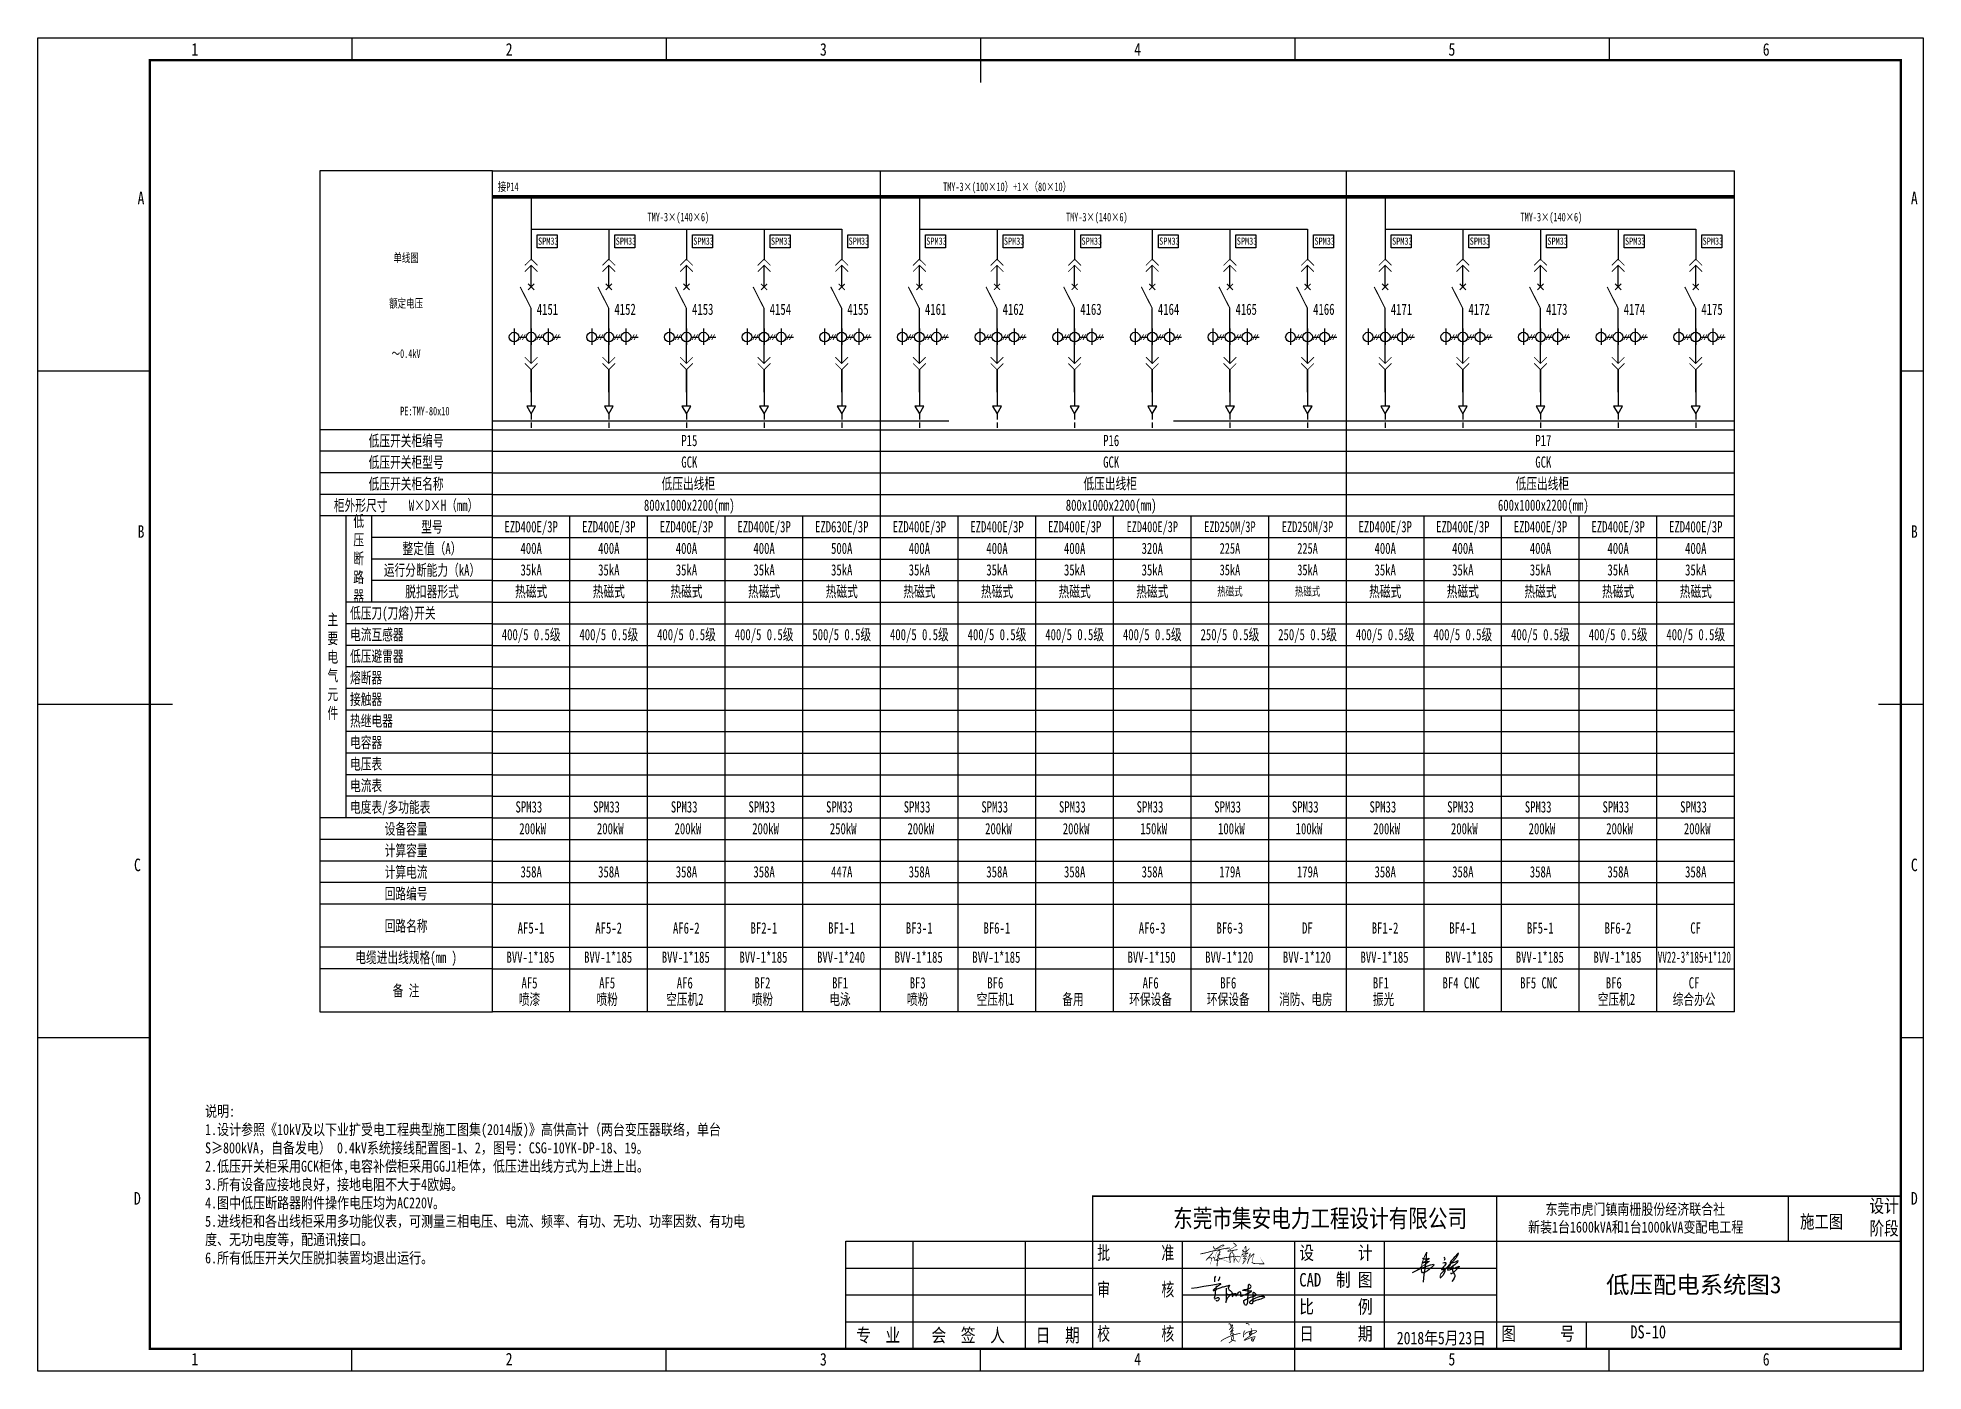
# Model space of a CAD drawing. Extents: x -700117 to -483644, y 1301776 to 1331476.
# Drawn here: x -571626 to -529626, y 1301776 to 1331476 of the extents above; entities that cross this region are included whole.
import ezdxf
from ezdxf.enums import TextEntityAlignment as Align

# ---------------------------------------------------------------- set-up
doc = ezdxf.new("R2010")
doc.units = 0
doc.header["$LTSCALE"] = 1000
doc.linetypes.add('DASH', pattern=[0.35, 0.25, -0.1])
doc.linetypes.add('DASHED2', pattern=[0.375, 0.25, -0.125])
doc.layers.get('0').update_dxf_attribs({"linetype": 'CONTINUOUS'})
for name, color, linetype in [('01', 7, 'CONTINUOUS'), ('2', 2, 'CONTINUOUS'), ('TK', 5, 'CONTINUOUS'), ('内框', 3, 'CONTINUOUS'), ('图框TEXT', 30, 'CONTINUOUS'), ('图签', 7, 'CONTINUOUS'), ('外框', 2, 'CONTINUOUS')]:
    doc.layers.add(name, color=color, linetype=linetype)
doc.styles.add('宋体', font='', dxfattribs={"width": 0.8, "height": 3.8})
doc.styles.add('宋体1', font='', dxfattribs={"width": 0.7})
doc.styles.add('宋体2', font='', dxfattribs={"width": 0.8, "height": 7})
doc.styles.add('设计院字体', font='仿宋_GB2312.ttf', dxfattribs={"width": 0.8})
doc.styles.get('宋体').set_extended_font_data('SimSun')
doc.styles.get('宋体1').set_extended_font_data('SimSun')
doc.styles.get('宋体2').set_extended_font_data('SimSun')

msp = doc.modelspace()

# ---------------------------------------------------------------- texts
at = {"color": 7, "ltscale": 1000, "style": '宋体1'}
for s, height, width, p in [('接P14', 192.12, 0.7, (-561378, 1328060.3)), ('TMY-3×(100×10）+1×（80×10）', 192.118, 0.7, (-551459.5, 1328060.3)), ('TMY-3×(140×6)', 192.118, 0.7, (-558042.9, 1327386.5)), ('TMY-3×(140×6)', 192.118, 0.7, (-548722.2, 1327386.5)), ('TMY-3×(140×6)', 192.118, 0.7, (-538596.5, 1327386.5)), ('PE:TMY-80x10', 192.118, 0.7, (-563552.4, 1323065.2)), ('SPM33', 249.75, 0.7, (-560983.5, 1314220.8)), ('SPM33', 249.75, 0.7, (-559254.1, 1314220.8)), ('SPM33', 249.75, 0.7, (-557524.7, 1314220.8)), ('SPM33', 249.75, 0.7, (-555795.4, 1314220.8)), ('SPM33', 249.75, 0.7, (-554066, 1314220.8)), ('SPM33', 249.75, 0.7, (-552336.7, 1314220.8)), ('SPM33', 249.75, 0.7, (-550607.3, 1314220.8)), ('SPM33', 249.75, 0.7, (-548878, 1314220.8)), ('SPM33', 249.75, 0.7, (-547148.6, 1314220.8)), ('SPM33', 249.75, 0.7, (-545419.3, 1314220.8)), ('SPM33', 249.75, 0.7, (-543689.9, 1314220.8)), ('SPM33', 249.75, 0.7, (-541960.6, 1314220.8)), ('SPM33', 249.75, 0.7, (-540231.2, 1314220.8)), ('SPM33', 249.75, 0.7, (-538501.8, 1314220.8)), ('SPM33', 249.75, 0.7, (-536772.5, 1314220.8)), ('SPM33', 249.75, 0.7, (-535043.1, 1314220.8)), ('BVV-1*185', 249.75, 0.7, (-561184.6, 1310873.6)), ('BVV-1*185', 249.75, 0.7, (-559455.3, 1310873.6)), ('BVV-1*185', 249.75, 0.7, (-557725.9, 1310873.6)), ('BVV-1*185', 249.75, 0.7, (-555996.6, 1310873.6)), ('BVV-1*240', 249.75, 0.7, (-554267.2, 1310873.6)), ('BVV-1*185', 249.75, 0.7, (-552537.9, 1310873.6)), ('BVV-1*185', 249.75, 0.7, (-550808.5, 1310873.6)), ('BVV-1*150', 249.75, 0.7, (-547349.8, 1310873.6)), ('BVV-1*120', 249.75, 0.7, (-545620.5, 1310873.6)), ('BVV-1*120', 249.75, 0.7, (-543891.1, 1310873.6)), ('BVV-1*185', 249.75, 0.7, (-542161.7, 1310873.6)), ('BVV-1*185', 249.75, 0.7, (-540278.4, 1310873.6)), ('BVV-1*185', 249.75, 0.7, (-538703, 1310873.6)), ('BVV-1*185', 249.75, 0.7, (-536973.7, 1310873.6)), ('VV22-3*185+1*120', 249.754, 0.6, (-535540.9, 1310873.6))]:
    msp.add_text(s, height=height, rotation=0, dxfattribs=dict(at, width=width)).set_placement(p)
at = {"color": 7, "style": '宋体', "width": 0.7}
for p in [(-560481.3, 1326865.9), (-558751.9, 1326865.9), (-557022.5, 1326865.9), (-555293.2, 1326865.9), (-553563.8, 1326865.9), (-551834.5, 1326865.9), (-550105.1, 1326865.9), (-548375.8, 1326865.9), (-546646.4, 1326865.9), (-544917.1, 1326865.9), (-543187.7, 1326865.9), (-541458.4, 1326865.9), (-539729, 1326865.9), (-537999.6, 1326865.9), (-536270.3, 1326865.9), (-534540.9, 1326865.9)]:
    msp.add_text('SPM33', height=160.5, rotation=0, dxfattribs=at).set_placement(p)
at = {"color": 7, "ltscale": 1000, "width": 0.7}
for s, height, style, p in [('单线图', 192.12, '宋体1', (-563420.4, 1326573.1)), ('额定电压', 192.12, '宋体1', (-563420.4, 1325559.8)), ('～0.4kV', 192.12, '宋体1', (-563420.4, 1324441.6)), ('P15', 249.75, '宋体1', (-557112, 1322505.9)), ('P16', 249.75, '宋体1', (-547715.5, 1322505.9)), ('P17', 249.75, '宋体1', (-538089.1, 1322505.9)), ('GCK', 249.75, '宋体1', (-557112, 1322025.6)), ('GCK', 249.75, '宋体1', (-547715.5, 1322025.6)), ('GCK', 249.75, '宋体1', (-538089.1, 1322025.6)), ('低压出线柜', 249.75, '宋体1', (-557134.1, 1321545.4)), ('低压出线柜', 249.75, '宋体1', (-547737.6, 1321545.4)), ('低压出线柜', 249.75, '宋体1', (-538111.2, 1321545.4)), ('800x1000x2200(mm)', 249.754, '宋体1', (-557112, 1321065.1)), ('800x1000x2200(mm)', 249.754, '宋体1', (-547715.5, 1321065.1)), ('600x1000x2200(mm)', 249.754, '宋体1', (-538089.1, 1321065.1)), ('EZD400E/3P', 249.75, '宋体1', (-560634.5, 1320584.8)), ('EZD400E/3P', 249.75, '宋体1', (-558905.2, 1320584.8)), ('EZD400E/3P', 249.75, '宋体1', (-557175.8, 1320584.8)), ('EZD400E/3P', 249.75, '宋体1', (-555446.5, 1320584.8)), ('EZD630E/3P', 249.75, '宋体1', (-553717.1, 1320584.8)), ('EZD400E/3P', 249.75, '宋体1', (-551987.8, 1320584.8)), ('EZD400E/3P', 249.75, '宋体1', (-550258.4, 1320584.8)), ('EZD400E/3P', 249.75, '宋体1', (-548529, 1320584.8)), ('EZD400E/3P', 240.15, '设计院字体', (-546799.7, 1320584.8)), ('EZD250M/3P', 240.15, '设计院字体', (-545070.3, 1320584.8)), ('EZD250M/3P', 240.15, '设计院字体', (-543341, 1320584.8)), ('EZD400E/3P', 249.75, '宋体1', (-541611.6, 1320584.8)), ('EZD400E/3P', 249.75, '宋体1', (-539882.3, 1320584.8)), ('EZD400E/3P', 249.75, '宋体1', (-538152.9, 1320584.8)), ('EZD400E/3P', 249.75, '宋体1', (-536423.6, 1320584.8)), ('EZD400E/3P', 249.75, '宋体1', (-534694.2, 1320584.8)), ('400A', 249.75, '宋体1', (-560634.5, 1320104.5)), ('400A', 249.75, '宋体1', (-558905.2, 1320104.5)), ('400A', 249.75, '宋体1', (-557175.8, 1320104.5)), ('400A', 249.75, '宋体1', (-555446.5, 1320104.5)), ('500A', 249.75, '宋体1', (-553717.1, 1320104.5)), ('400A', 249.75, '宋体1', (-551987.8, 1320104.5)), ('400A', 249.75, '宋体1', (-550258.4, 1320104.5)), ('400A', 249.75, '宋体1', (-548529, 1320104.5)), ('320A', 249.75, '宋体1', (-546799.7, 1320104.5)), ('225A', 240.15, '设计院字体', (-545070.3, 1320104.5)), ('225A', 240.15, '设计院字体', (-543341, 1320104.5)), ('400A', 249.75, '宋体1', (-541611.6, 1320104.5)), ('400A', 249.75, '宋体1', (-539882.3, 1320104.5)), ('400A', 249.75, '宋体1', (-538152.9, 1320104.5)), ('400A', 249.75, '宋体1', (-536423.6, 1320104.5)), ('400A', 249.75, '宋体1', (-534694.2, 1320104.5)), ('35kA', 249.75, '宋体1', (-560634.5, 1319624.2)), ('35kA', 249.75, '宋体1', (-558905.2, 1319624.2)), ('35kA', 249.75, '宋体1', (-557175.8, 1319624.2)), ('35kA', 249.75, '宋体1', (-555446.5, 1319624.2)), ('35kA', 249.75, '宋体1', (-553717.1, 1319624.2)), ('35kA', 249.75, '宋体1', (-551987.8, 1319624.2)), ('35kA', 249.75, '宋体1', (-550258.4, 1319624.2)), ('35kA', 249.75, '宋体1', (-548529, 1319624.2)), ('35kA', 249.75, '宋体1', (-546799.7, 1319624.2)), ('35kA', 240.15, '设计院字体', (-545070.3, 1319624.2)), ('35kA', 240.15, '设计院字体', (-543341, 1319624.2)), ('35kA', 249.75, '宋体1', (-541611.6, 1319624.2)), ('35kA', 249.75, '宋体1', (-539882.3, 1319624.2)), ('35kA', 249.75, '宋体1', (-538152.9, 1319624.2)), ('35kA', 249.75, '宋体1', (-536423.6, 1319624.2)), ('35kA', 249.75, '宋体1', (-534694.2, 1319624.2)), ('热磁式', 249.75, '宋体1', (-560634.5, 1319143.9)), ('热磁式', 249.75, '宋体1', (-558905.2, 1319143.9)), ('热磁式', 249.75, '宋体1', (-557175.8, 1319143.9)), ('热磁式', 249.75, '宋体1', (-555446.5, 1319143.9)), ('热磁式', 249.75, '宋体1', (-553717.1, 1319143.9)), ('热磁式', 249.75, '宋体1', (-551987.8, 1319143.9)), ('热磁式', 249.75, '宋体1', (-550258.4, 1319143.9)), ('热磁式', 249.75, '宋体1', (-548529, 1319143.9)), ('热磁式', 249.75, '宋体1', (-546799.7, 1319143.9)), ('热磁式', 192.12, '宋体1', (-545070.3, 1319143.9)), ('热磁式', 192.12, '宋体1', (-543341, 1319143.9)), ('热磁式', 249.75, '宋体1', (-541611.6, 1319143.9)), ('热磁式', 249.75, '宋体1', (-539882.3, 1319143.9)), ('热磁式', 249.75, '宋体1', (-538152.9, 1319143.9)), ('热磁式', 249.75, '宋体1', (-536423.6, 1319143.9)), ('热磁式', 249.75, '宋体1', (-534694.2, 1319143.9)), ('400/5 0.5级', 249.75, '宋体1', (-560634.5, 1318183.3)), ('400/5 0.5级', 249.75, '宋体1', (-558905.2, 1318183.3)), ('400/5 0.5级', 249.75, '宋体1', (-557175.8, 1318183.3)), ('400/5 0.5级', 249.75, '宋体1', (-555446.5, 1318183.3)), ('500/5 0.5级', 249.75, '宋体1', (-553717.1, 1318183.3)), ('400/5 0.5级', 249.75, '宋体1', (-551987.8, 1318183.3)), ('400/5 0.5级', 249.75, '宋体1', (-550258.4, 1318183.3)), ('400/5 0.5级', 249.75, '宋体1', (-548529, 1318183.3)), ('400/5 0.5级', 249.75, '宋体1', (-546799.7, 1318183.3)), ('250/5 0.5级', 249.75, '宋体1', (-545070.3, 1318183.3)), ('250/5 0.5级', 249.75, '宋体1', (-543341, 1318183.3)), ('400/5 0.5级', 249.75, '宋体1', (-541611.6, 1318183.3)), ('400/5 0.5级', 249.75, '宋体1', (-539882.3, 1318183.3)), ('400/5 0.5级', 249.75, '宋体1', (-538152.9, 1318183.3)), ('400/5 0.5级', 249.75, '宋体1', (-536423.6, 1318183.3)), ('400/5 0.5级', 249.75, '宋体1', (-534694.2, 1318183.3)), ('200kW', 249.75, '宋体1', (-560602.2, 1313860.6)), ('200kW', 249.75, '宋体1', (-558872.9, 1313860.6)), ('200kW', 249.75, '宋体1', (-557143.5, 1313860.6)), ('200kW', 249.75, '宋体1', (-555414.2, 1313860.6)), ('250kW', 249.75, '宋体1', (-553684.8, 1313860.6)), ('200kW', 249.75, '宋体1', (-551955.5, 1313860.6)), ('200kW', 249.75, '宋体1', (-550226.1, 1313860.6)), ('200kW', 249.75, '宋体1', (-548496.7, 1313860.6)), ('150kW', 249.75, '宋体1', (-546767.4, 1313860.6)), ('100kW', 249.75, '宋体1', (-545038, 1313860.6)), ('100kW', 249.75, '宋体1', (-543308.7, 1313860.6)), ('200kW', 249.75, '宋体1', (-541579.3, 1313860.6)), ('200kW', 249.75, '宋体1', (-539850, 1313860.6)), ('200kW', 249.75, '宋体1', (-538120.6, 1313860.6)), ('200kW', 249.75, '宋体1', (-536391.3, 1313860.6)), ('200kW', 249.75, '宋体1', (-534661.9, 1313860.6)), ('358A', 249.75, '宋体1', (-560634.5, 1312900)), ('358A', 249.75, '宋体1', (-558905.2, 1312900)), ('358A', 249.75, '宋体1', (-557175.8, 1312900)), ('358A', 249.75, '宋体1', (-555446.5, 1312900)), ('447A', 249.75, '宋体1', (-553717.1, 1312900)), ('358A', 249.75, '宋体1', (-551987.8, 1312900)), ('358A', 249.75, '宋体1', (-550258.4, 1312900)), ('358A', 249.75, '宋体1', (-548529, 1312900)), ('358A', 249.75, '宋体1', (-546799.7, 1312900)), ('179A', 249.75, '宋体1', (-545070.3, 1312900)), ('179A', 249.75, '宋体1', (-543341, 1312900)), ('358A', 249.75, '宋体1', (-541611.6, 1312900)), ('358A', 249.75, '宋体1', (-539882.3, 1312900)), ('358A', 249.75, '宋体1', (-538152.9, 1312900)), ('358A', 249.75, '宋体1', (-536423.6, 1312900)), ('358A', 249.75, '宋体1', (-534694.2, 1312900)), ('AF5-1', 249.75, '宋体1', (-560638, 1311648.3)), ('AF5-2', 249.75, '宋体1', (-558908.7, 1311648.3)), ('AF6-2', 249.75, '宋体1', (-557179.3, 1311648.3)), ('BF2-1', 249.75, '宋体1', (-555450, 1311648.3)), ('BF1-1', 249.75, '宋体1', (-553720.6, 1311648.3)), ('BF3-1', 249.75, '宋体1', (-551991.2, 1311648.3)), ('BF6-1', 249.75, '宋体1', (-550261.9, 1311648.3)), ('AF6-3', 249.75, '宋体1', (-546803.2, 1311648.3)), ('BF6-3', 249.75, '宋体1', (-545073.8, 1311648.3)), ('DF', 249.75, '宋体1', (-543344.5, 1311648.3)), ('BF1-2', 249.75, '宋体1', (-541615.1, 1311648.3)), ('BF4-1', 249.75, '宋体1', (-539885.8, 1311648.3)), ('BF5-1', 249.75, '宋体1', (-538156.4, 1311648.3)), ('BF6-2', 249.75, '宋体1', (-536427.1, 1311648.3)), ('CF', 249.75, '宋体1', (-534697.7, 1311648.3)), ('AF5', 249.75, '宋体1', (-560671.5, 1310426.7)), ('AF5', 249.75, '宋体1', (-558942.1, 1310426.7)), ('AF6', 249.75, '宋体1', (-557212.8, 1310426.7)), ('BF2', 249.75, '宋体1', (-555483.4, 1310426.7)), ('BF1', 249.75, '宋体1', (-553754.1, 1310426.7)), ('BF3', 249.75, '宋体1', (-552024.7, 1310426.7)), ('BF6', 249.75, '宋体1', (-550295.4, 1310426.7)), ('AF6', 249.75, '宋体1', (-546836.6, 1310426.7)), ('BF6', 249.75, '宋体1', (-545107.3, 1310426.7)), ('BF1 ', 249.75, '宋体1', (-541648.6, 1310426.7)), ('BF4 CNC', 249.75, '宋体1', (-539919.2, 1310426.7)), ('BF5 CNC', 249.75, '宋体1', (-538189.9, 1310426.7)), ('BF6 ', 249.75, '宋体1', (-536460.5, 1310426.7)), ('CF', 249.75, '宋体1', (-534731.2, 1310426.7)), ('喷漆', 249.75, '宋体1', (-560671.5, 1310060.6)), ('喷粉', 249.75, '宋体1', (-558942.1, 1310060.6)), ('空压机2', 249.75, '宋体1', (-557212.8, 1310060.6)), ('喷粉', 249.75, '宋体1', (-555483.4, 1310060.6)), ('电泳', 249.75, '宋体1', (-553754.1, 1310060.6)), ('喷粉', 249.75, '宋体1', (-552024.7, 1310060.6)), ('空压机1', 249.75, '宋体1', (-550295.4, 1310060.6)), ('备用', 249.75, '宋体1', (-548566, 1310060.6)), ('环保设备', 249.75, '宋体1', (-546836.6, 1310060.6)), ('环保设备', 249.75, '宋体1', (-545107.3, 1310060.6)), ('消防、电房', 249.75, '宋体1', (-543377.9, 1310060.6)), ('振光', 249.75, '宋体1', (-541648.6, 1310060.6)), ('空压机2', 249.75, '宋体1', (-536460.5, 1310060.6)), ('综合办公', 249.75, '宋体1', (-534731.2, 1310060.6))]:
    msp.add_text(s, height=height, rotation=0, dxfattribs=dict(at, style=style)).set_placement(p, align=Align.MIDDLE_CENTER)
at = {"color": 7, "ltscale": 1000, "style": '宋体1', "width": 0.7}
for s, height, p in [('4151', 249.75, (-560272.3, 1325426.6)), ('4152', 249.75, (-558542.9, 1325426.6)), ('4153', 249.75, (-556813.6, 1325426.6)), ('4154', 249.75, (-555084.2, 1325426.6)), ('4155', 249.75, (-553354.9, 1325426.6)), ('4161', 249.75, (-551625.5, 1325426.6)), ('4162', 249.75, (-549896.1, 1325426.6)), ('4163', 249.75, (-548166.8, 1325426.6)), ('4164', 249.75, (-546437.4, 1325426.6)), ('4165', 249.75, (-544708.1, 1325426.6)), ('4166', 249.75, (-542978.7, 1325426.6)), ('4171', 249.75, (-541249.4, 1325426.6)), ('4172', 249.75, (-539520, 1325426.6)), ('4173', 249.75, (-537790.7, 1325426.6)), ('4174', 249.75, (-536061.3, 1325426.6)), ('4175', 249.75, (-534332, 1325426.6)), ('低压开关柜编号', 249.75, (-563420.4, 1322506)), ('低压开关柜型号', 249.75, (-563420.4, 1322025.7)), ('低压开关柜名称', 249.75, (-563420.4, 1321545.4)), ('柜外形尺寸    W×D×H（mm）', 249.754, (-563420.4, 1321065.1)), ('型号', 249.75, (-562844, 1320584.8)), ('整定值（A）', 249.75, (-562844, 1320104.5)), ('运行分断能力（kA）', 249.75, (-562844, 1319624.2)), ('脱扣器形式', 249.75, (-562844, 1319143.9)), ('设备容量', 249.75, (-563420.4, 1313860.6)), ('计算容量', 249.75, (-563420.4, 1313380.3)), ('计算电流', 249.75, (-563420.4, 1312900)), ('回路编号', 249.75, (-563420.4, 1312419.7)), ('回路名称', 249.75, (-563420.4, 1311699.3)), ('电缆进出线规格(mm )', 249.754, (-563420.4, 1310978.9)), ('备 注', 249.75, (-563420.4, 1310258.4))]:
    msp.add_text(s, height=height, rotation=0, dxfattribs=at).set_placement(p, align=Align.MIDDLE)
for s, p in [('低压刀(刀熔)开关', (-564669.2, 1318663.6)), ('电流互感器', (-564669.2, 1318183.3)), ('低压避雷器', (-564669.2, 1317703)), ('熔断器', (-564669.2, 1317222.7)), ('接触器', (-564669.2, 1316742.4)), ('热继电器', (-564669.2, 1316262.1)), ('电容器', (-564669.2, 1315781.8)), ('电压表', (-564669.2, 1315301.5)), ('电流表', (-564669.2, 1314821.2)), ('电度表/多功能表', (-564669.2, 1314340.9))]:
    msp.add_text(s, height=249.75, rotation=0, dxfattribs=at).set_placement(p, align=Align.MIDDLE_LEFT)
at = {"color": 0, "style": '宋体', "width": 0.8}
for s, height, rotation, p in [('东莞市虎门镇南栅股份经济联合社', 244.33, 359.99989, (-538039.5, 1305262.9)), ('新装1台1600kVA和1台1000kVA变配电工程', 244.33, 359.99989, (-538428.5, 1304866)), ('DS-10', 292.31, 0, (-536151.8, 1302507.9))]:
    msp.add_text(s, height=height, rotation=rotation, dxfattribs=at).set_placement(p)
msp.add_text('施工图', height=292.31, rotation=0, dxfattribs=at).set_placement((-531891.5, 1304963.1), align=Align.CENTER)
at = {"color": 0, "style": '宋体'}
msp.add_text('低压配电系统图3', height=381.86, rotation=0, dxfattribs=at).set_placement((-534737, 1303513.1), align=Align.CENTER)
at = {"color": 7, "ltscale": 1000, "char_height": 249.8, "width": 576.355, "attachment_point": 5, "rotation": 0, "style": '宋体1'}
for s, insert in [('低\\P压\\P断\\P路\\P器', (-564477, 1319864.3)), ('主\\P要\\P电\\P气\\P元\\P件', (-565053.4, 1317462.8))]:
    msp.add_mtext(s, dxfattribs=dict(at, insert=insert))
at = {"color": 0, "insert": (-567898.1, 1307691), "char_height": 38.4873, "width": 12389.577, "attachment_point": 1, "style": '宋体'}
msp.add_mtext('{\\H6.365x;说明:\\P1.设计参照《10kV及以下业扩受电工程典型施工图集(2014版)》高供高计（两台变压器联络，单台S\\C7;≥\\C256;800kVA，自备发电） 0.4kV系统接线配置图-1、2，图号：CSG-10YK-DP-18、19\\C0;。\\P2.低压开关柜采用GCK柜体,电容补偿柜采用GGJ1柜体，低压进出线方式为上进上出。\\P3.所有设备应接地良好，接地电阻不大于4欧姆。\\P4.图中低压断路器附件操作电压均为AC220V。\\P5.进线柜和各出线柜采用多功能仪表，可测量三相电压、电流、频率、有功、无功、功率因数、有功电度、无功电度等，配通讯接口。\\P6.所有低压开关欠压脱扣装置均退出运行。}', dxfattribs=at)
at = {"layer": '图框TEXT', "style": '宋体1', "width": 0.8}
msp.add_text('2018年5月23日', height=280, rotation=0, dxfattribs=at).set_placement((-541353.1, 1302377))

# ---------------------------------------------------------------- blocks, each defined once
blk = doc.blocks.new('集安会签栏')
at = {"layer": '内框', "const_width": 30}
blk.add_lwpolyline([(0, 0), (-5500, 0), (-5500, 600), (0, 600), (0, 0)], close=True, dxfattribs=at)
at = {"layer": '图签'}
for p, q in [((-5500, 2400), (0, 2400)), ((-5500, 600), (-5500, 2400)), ((-4000, 0), (-4000, 2400)), ((-1500, 0), (-1500, 2400)), ((0, 600), (0, 2400)), ((-5500, 1800), (0, 1800)), ((-5500, 1200), (0, 1200))]:
    blk.add_line(p, q, dxfattribs=at)
at = {"layer": '图框TEXT', "style": '宋体2', "width": 0.8}
for s, p in [('专  业', (-5269, 152)), ('会  签  人', (-3592, 152)), ('日  期', (-1269, 152))]:
    blk.add_text(s, height=300, dxfattribs=at).set_placement(p)
blk = doc.blocks.new('集安图标')
at = {"layer": '内框', "const_width": 30}
blk.add_lwpolyline([(0, 3400), (-18000, 3400), (-18000, 0), (0, 0), (0, 3400)], dxfattribs=at)
at = {"layer": '图签'}
for p, q in [((-9000, 0), (-9000, 3400)), ((-2500, 2400), (-2500, 3400)), ((-18000, 2400), (0, 2400)), ((-16000, 0), (-16000, 2400)), ((-13500, 0), (-13500, 2400)), ((-11500, 0), (-11500, 2400)), ((-18000, 1800), (-9000, 1800)), ((-16000, 1200), (-9000, 1200)), ((-18000, 600), (0, 600)), ((-7000, 0), (-7000, 600))]:
    blk.add_line(p, q, dxfattribs=at)
at = {"layer": '图框TEXT', "style": '宋体2'}
for s, width, p in [('设计', 0.8, (-700, 3033)), ('阶段', 0.8, (-700, 2533)), ('批        准', 0.7, (-17900, 1988)), ('设      计', 0.8, (-13400, 1988)), ('CAD  制 图', 0.8, (-13400, 1388)), ('审        核', 0.7, (-17900, 1173)), ('比      例', 0.8, (-13400, 788)), ('校        核', 0.7, (-17900, 188)), ('日      期', 0.8, (-13400, 188)), ('图      号', 0.8, (-8900, 188))]:
    blk.add_text(s, height=300, dxfattribs=dict(at, width=width)).set_placement(p)
at = {"layer": '图框TEXT', "style": '宋体2', "width": 0.8}
blk.add_text('东莞市集安电力工程设计有限公司', height=400, dxfattribs=at).set_placement((-12935, 2705), align=Align.CENTER)
blk = doc.blocks.new('集安A3图框')
at = {"layer": 'TK'}
for p, q in [((-35000, 29700), (-35000, 29200)), ((-28000, 29700), (-28000, 29200)), ((-21000, 29700), (-21000, 28700)), ((-14000, 29700), (-14000, 29200)), ((-7000, 29700), (-7000, 29200)), ((-39500, 22275), (-42000, 22275)), ((0, 22275), (-500, 22275)), ((-39000, 14850), (-42000, 14850)), ((0, 14850), (-1000, 14850)), ((-39500, 7425), (-42000, 7425)), ((0, 7425), (-500, 7425)), ((-500, 3900), (-500, 500)), ((-35000, 0), (-35000, 500)), ((-28000, 0), (-28000, 500)), ((-24000, 500), (-500, 500)), ((-21000, 0), (-21000, 500)), ((-14000, 0), (-14000, 500)), ((-7000, 0), (-7000, 500))]:
    blk.add_line(p, q, dxfattribs=at)
at = {"layer": '内框', "const_width": 50, "flags": 128}
blk.add_lwpolyline([(-39500, 500), (-39500, 29200), (-500, 29200), (-500, 500)], close=True, dxfattribs=at)
at = {"layer": '外框', "flags": 128}
blk.add_lwpolyline([(-42000, 0), (-42000, 29700), (0, 29700), (0, 0)], close=True, dxfattribs=at)
for name, p in [('集安图标', (-500, 500)), ('集安会签栏', (-18500, 500))]:
    blk.add_blockref(name, p)
at = {"layer": 'TK', "style": '宋体', "width": 0.8}
for s, p in [('1', (-38500, 29300)), ('2', (-31500, 29300)), ('3', (-24500, 29300)), ('4', (-17500, 29300)), ('5', (-10500, 29300)), ('6', (-3500, 29300)), ('A', (-39700, 25988)), ('A', (-200, 25988)), ('B', (-39700, 18562)), ('B', (-200, 18562)), ('C', (-39779, 11138)), ('C', (-200, 11138)), ('D', (-39780, 3712)), ('D', (-200, 3712)), ('1', (-38500, 131)), ('2', (-31500, 131)), ('3', (-24500, 128)), ('4', (-17500, 131)), ('5', (-10500, 131)), ('6', (-3500, 128))]:
    blk.add_text(s, height=280, dxfattribs=at).set_placement(p, align=Align.CENTER)
blk = doc.blocks.new('123566')
at = {"color": 7, "lineweight": 30}
for p, q in [((96.5, 103.4), (96.4, 101.1)), ((96.4, 101.1), (96.5, 99.2)), ((97.2, 105.5), (96.5, 103.4)), ((96.5, 99.2), (96.6, 96.1)), ((96.6, 96.1), (97.6, 88.9)), ((100.9, 112.2), (97.2, 105.5)), ((105.6, 79.4), (118.5, 81.7)), ((117, 100.8), (112.5, 91.9)), ((118.3, 104.6), (117, 100.8)), ((118, 110.2), (118.3, 104.6)), ((118.5, 81.7), (122.9, 81.1)), ((122.9, 81.1), (123.4, 79.9)), ((-0.8, 62.3), (23.7, 64.7)), ((23.7, 64.7), (52, 69.6)), ((52, 69.6), (81.5, 75.2)), ((81.5, 75.2), (105.6, 79.4)), ((92.4, 55.2), (91.6, 53.3)), ((91.6, 53.3), (91.9, 51.7)), ((91.9, 51.7), (93.6, 51.3)), ((96.8, 58.4), (92.4, 55.2)), ((93.6, 51.3), (101.8, 55)), ((96.2, 23.1), (95.9, 18.9)), ((95.9, 18.9), (96.4, 17.1)), ((99.1, 36), (96.2, 23.1)), ((96.4, 17.1), (97.3, 16.8)), ((99.1, 60.3), (96.8, 58.4)), ((97.3, 16.8), (102.5, 18.1)), ((101.9, 62.7), (99.1, 60.3)), ((100.4, 47.1), (99.1, 36)), ((101.9, 57.9), (100.4, 47.1)), ((101.8, 55), (105.1, 57)), ((103.3, 72.1), (101.9, 57.9)), ((104.1, 65), (101.9, 62.7)), ((102.5, 18.1), (104.6, 18.7)), ((106.9, 67.3), (104.1, 65)), ((104.6, 18.7), (107.9, 20.6)), ((105.8, 8.5), (104.8, 10.8)), ((105.1, 57), (108.9, 58.8)), ((106.4, 6.8), (105.8, 8.5)), ((107.1, 6.4), (106.4, 6.8)), ((109.1, 69.1), (106.9, 67.3)), ((110.6, 8.1), (107.1, 6.4)), ((107.9, 20.6), (109.6, 22.3)), ((108.9, 58.8), (112.9, 60.7)), ((111.5, 70.7), (109.1, 69.1)), ((109.6, 22.3), (110.8, 22.7)), ((114.6, 11.8), (110.6, 8.1)), ((110.8, 22.7), (113.3, 22.3)), ((115.4, 73.1), (111.5, 70.7)), ((112.9, 60.7), (116.6, 62.1)), ((113.3, 22.3), (115.2, 20.4)), ((116, 15.2), (114.6, 11.8)), ((115.2, 20.4), (116.3, 17.5)), ((119.4, 75.7), (115.4, 73.1)), ((116.3, 17.5), (116, 15.2)), ((116.6, 62.1), (121.3, 63.8)), ((121.7, 77.2), (119.4, 75.7)), ((121.3, 63.8), (125.4, 65.1)), ((122.9, 78.9), (121.7, 77.2)), ((123.4, 79.9), (122.9, 78.9)), ((125.4, 65.1), (130.9, 66.9)), ((130.9, 66.9), (135.3, 67.9)), ((135.3, 67.9), (140.1, 69.2)), ((140.1, 69.2), (145.6, 70.7)), ((145.7, 14.6), (145.3, 1.4)), ((145.3, 1.4), (149.5, 14.1)), ((145.6, 70.7), (149.6, 71.7)), ((146.1, 55.8), (145.7, 24.2)), ((145.7, 24.2), (145.7, 14.6)), ((145.9, 61.8), (146.1, 55.8)), ((147.4, 39.9), (146.9, 40.2)), ((148.6, 38.7), (147.4, 39.9)), ((149.6, 38.2), (148.6, 38.7)), ((149.5, 14.1), (154, 22.8)), ((149.6, 71.7), (153.1, 72.2)), ((150.8, 36.8), (149.6, 38.2)), ((152.2, 35.2), (150.8, 36.8)), ((154.2, 34.1), (152.2, 35.2)), ((153.1, 72.2), (156.2, 73.1)), ((154, 22.8), (158.8, 28.3)), ((158.3, 33.2), (154.2, 34.1)), ((156.6, 66.6), (154.7, 62.8)), ((154.7, 62.8), (154.8, 61.6)), ((154.8, 61.6), (155.8, 59.5)), ((155.8, 59.5), (157.3, 57.3)), ((156.2, 73.1), (158.6, 74.3)), ((158.5, 70.6), (156.6, 66.6)), ((157.3, 57.3), (159.7, 54.9)), ((162.3, 33.2), (158.3, 33.2)), ((160.4, 73.8), (158.5, 70.6)), ((158.6, 74.3), (160.1, 74.8)), ((158.8, 28.3), (163.3, 31.7)), ((159.7, 54.9), (163.2, 51.7)), ((160.1, 74.8), (160.9, 75.1)), ((160.4, 73.8), (161.1, 75)), ((161, 75.1), (160.9, 75.1)), ((161.1, 75.1), (161, 75.1)), ((161.1, 75), (161.1, 75.1)), ((169, 36.5), (162.3, 33.2)), ((163.2, 51.7), (166.2, 48.4)), ((163.3, 31.7), (168.5, 34.1)), ((166.2, 48.4), (170.5, 44.3)), ((168.5, 34.1), (171.7, 35.6)), ((171.2, 39.5), (169, 36.5)), ((170.5, 44.3), (171.4, 41.7)), ((171.4, 41.7), (171.2, 39.5)), ((172.9, 28.6), (171.5, 25.4)), ((171.5, 25.4), (172.7, 26.8)), ((171.7, 35.6), (173.8, 36.8)), ((172.7, 26.8), (175.4, 30.9)), ((174.3, 31.5), (172.9, 28.6)), ((173.8, 36.8), (174.4, 37.1)), ((175.3, 34.3), (174.3, 31.5)), ((174.4, 37.1), (175.5, 37.2)), ((174.4, 37.1), (174.4, 37.1)), ((175.9, 35.3), (175.3, 34.3)), ((175.4, 30.9), (179, 34.9)), ((175.5, 37.2), (176, 36.8)), ((175.5, 37.2), (175.5, 37.2)), ((175.5, 37.2), (175.5, 37.2)), ((176, 35.9), (175.9, 35.3)), ((175.9, 35.3), (175.9, 35.3)), ((176, 36.8), (176, 35.9)), ((176, 36.8), (176, 36.8)), ((176, 35.9), (176, 35.9)), ((179, 34.9), (182.2, 38.5)), ((182.2, 38.5), (184.8, 39.5)), ((184.8, 39.5), (186.3, 39.5)), ((186.3, 39.5), (188.1, 38)), ((188.1, 38), (189, 36.1)), ((189.4, 33), (188.1, 28.5)), ((188.1, 28), (188.7, 28.8)), ((188.1, 28.5), (188.1, 28)), ((188.7, 28.8), (190.3, 31.7)), ((189, 36.1), (189.4, 33)), ((190.3, 31.7), (192.3, 34.3)), ((192.3, 34.3), (192.4, 35.1)), ((192.4, 35.1), (194.2, 37)), ((194.2, 37), (195.8, 39.3)), ((195.8, 39.3), (198.9, 43.2)), ((198.9, 43.2), (199.9, 44.6)), ((199.9, 44.6), (202.1, 46.3)), ((202.1, 46.3), (203.9, 47.1)), ((203.9, 47.1), (205.5, 45.8)), ((205.5, 45.8), (206.7, 42.7)), ((206.7, 42.7), (207, 38.7)), ((207, 35.1), (206.7, 32.5)), ((206.7, 32.5), (206.8, 29)), ((206.8, 29), (208.1, 27)), ((207, 38.7), (207, 35.1)), ((208.1, 27), (210.4, 27.3)), ((210.4, 27.3), (213.6, 29.1)), ((213.6, 29.1), (216.7, 30.9)), ((216.7, 30.9), (226.6, 35.4)), ((216.8, 53.4), (219.2, 54.5)), ((217, 52.1), (216.8, 53.4)), ((222.4, 51.2), (217, 52.1)), ((219.2, 54.5), (223.5, 55.7)), ((220.8, 6.7), (221.9, 9.8)), ((221, 2.8), (220.8, 6.7)), ((222.6, -2.3), (221, 2.8)), ((221.9, 9.8), (228.2, 13.4)), ((228.3, 50.3), (222.4, 51.2)), ((223.5, 55.7), (227.9, 56.4)), ((226.6, 35.4), (232.8, 37.2)), ((227.9, 56.4), (233.9, 57.2)), ((228.2, 13.4), (232.6, 15.4)), ((231.3, 50.3), (228.3, 50.3)), ((239.9, 49.6), (231.3, 50.3)), ((232.6, 15.4), (237.7, 17.8)), ((232.8, 37.2), (241.1, 41)), ((233.9, 57.2), (237.7, 57.9)), ((236.4, 3.8), (235.5, -3.1)), ((236.6, 11.3), (236.4, 3.8)), ((237.1, 17.6), (236.6, 11.3)), ((237.7, 34), (237.1, 17.6)), ((237.7, 57.9), (241.5, 59)), ((238, 46.8), (237.7, 34)), ((237.7, 17.8), (242.2, 20.2)), ((239, 68.1), (237.9, 61)), ((237.9, 61), (238, 54.3)), ((238, 54.3), (238, 46.8)), ((239.3, 71.5), (239, 68.1)), ((239.9, 74.2), (239.3, 71.5)), ((241, 76.6), (239.9, 74.2)), ((242.4, 49.6), (239.9, 49.6)), ((243.1, 77.7), (241, 76.6)), ((241.1, 41), (244.6, 43)), ((241.5, 59), (246.6, 61.7)), ((242.2, 20.2), (248.9, 23.2)), ((246.8, 49.6), (242.4, 49.6)), ((245.7, 76.9), (243.1, 77.7)), ((244.6, 43), (248.2, 45)), ((246.9, 75.7), (245.7, 76.9)), ((246.6, 61.7), (248.9, 63.9)), ((246.6, 3.8), (248.7, 6.7)), ((246.7, 0.2), (246.6, 3.8)), ((248.6, -2.9), (246.7, 0.2)), ((249.8, 49.7), (246.8, 49.6)), ((248.2, 74), (246.9, 75.7)), ((250.6, 71.1), (248.2, 74)), ((248.2, 45), (250.6, 46.3)), ((248.7, 6.7), (254.4, 10.4)), ((248.9, 63.9), (250.7, 65.5)), ((248.9, 23.2), (254.9, 25.4)), ((251.8, 49.9), (249.8, 49.7)), ((251.7, 68.4), (250.6, 71.1)), ((250.6, 46.3), (253.3, 48.1)), ((250.7, 65.5), (251.7, 68.4)), ((253.5, 49.4), (251.8, 49.9)), ((253.3, 48.1), (253.5, 49.4)), ((254.4, 10.4), (261.1, 14.5)), ((254.9, 25.4), (260, 26.7)), ((258.5, 0.4), (257.6, -3.6)), ((258.9, 5.1), (258.5, 0.4)), ((258.9, 39.2), (258.7, 33.8)), ((258.7, 33.8), (258.7, 30.7)), ((258.7, 30.7), (259.3, 26.7)), ((258.9, 14.2), (258.7, 9.8)), ((258.7, 9.8), (258.9, 5.1)), ((259.8, 41.6), (258.9, 39.2)), ((259.4, 20.7), (258.9, 14.2)), ((259.3, 26.7), (259.4, 20.7)), ((262, 43), (259.8, 41.6)), ((260, 26.7), (265.3, 28.3)), ((262.7, 5.1), (260.7, 4.2)), ((261.1, 14.5), (266.3, 18.2)), ((264.3, 43), (262, 43)), ((266, 6.2), (262.7, 5.1)), ((266, 42.1), (264.3, 43)), ((265.3, 28.3), (268, 29.2)), ((268, 40.5), (266, 42.1)), ((272.5, 8.9), (266, 6.2)), ((266.3, 18.2), (271.8, 20.3)), ((270.1, 38.3), (268, 40.5)), ((268, 29.2), (272, 31)), ((271.6, 36.7), (270.1, 38.3)), ((273.4, 35.2), (271.6, 36.7)), ((271.8, 20.3), (279, 23.4)), ((272, 31), (274, 32.5)), ((277.8, 10.5), (272.5, 8.9)), ((274.1, 33.6), (273.4, 35.2)), ((274, 32.5), (274.1, 33.6)), ((283.4, 12.5), (277.8, 10.5)), ((279, 23.4), (283.6, 24.9)), ((288.1, 13.8), (283.4, 12.5)), ((283.6, 24.9), (288.1, 26)), ((288.1, 26), (296.1, 27.4)), ((293.9, 15.6), (288.1, 13.8)), ((302.3, 19.3), (293.9, 15.6)), ((296.1, 27.4), (300.3, 28)), ((300.3, 28), (302.3, 28)), ((302.3, 28), (305.2, 27.4)), ((306.4, 21.2), (302.3, 19.3)), ((305.2, 27.4), (307.5, 26.3)), ((308.4, 24), (306.4, 21.2)), ((307.5, 26.3), (308.4, 24)), ((224.3, -5.4), (222.6, -2.3)), ((226.6, -9), (224.3, -5.4)), ((228.4, -11), (226.6, -9)), ((231.1, -10.3), (228.4, -11)), ((233.9, -7.9), (231.1, -10.3)), ((235.5, -3.1), (233.9, -7.9)), ((251.8, -5), (248.6, -2.9)), ((254.5, -5.2), (251.8, -5)), ((257.6, -3.6), (254.5, -5.2))]:
    blk.add_line(p, q, dxfattribs=at)
blk = doc.blocks.new('A$C4F656C09')
at = {"color": 7}
for points, const_width in [([(4118, 3), (4173, -20), (4331, -143), (4381, -189), (4399, -227), (4387, -258), (4367, -291), (4333, -314)], 80), ([(881, -1067), (1502, -935), (2001, -795)], 80), ([(1607, -1497), (1444, -1700)], 80), ([(1510, -1618), (1622, -1550), (1724, -1470)], 25), ([(2129, -925), (1871, -1226), (1607, -1497)], 80), ([(1724, -1470), (1772, -1443), (1827, -1431), (1878, -1431), (1933, -1439), (1969, -1479), (1984, -1519), (1999, -1572)], 80), ([(1946, -1804), (1901, -1934), (1937, -1863)], 30), ([(1999, -1572), (1990, -1651), (1946, -1804)], 50), ([(2001, -795), (2153, -780), (2353, -733)], 80), ([(2078, -764), (2001, -795)], 20), ([(2102, -1492), (2157, -1417)], 80), ([(2750, -485), (2078, -764)], 20), ([(2125, -323), (2148, -331), (2180, -388), (2252, -538)], 80), ([(2157, -1417), (2181, -1389), (2192, -1381), (2204, -1380), (2221, -1390), (2245, -1427)], 80), ([(2245, -1427), (2278, -1503), (2283, -1531), (2285, -1547), (2284, -1578), (2278, -1637), (2240, -1737)], 60), ([(2252, -538), (2297, -577), (2348, -580), (2425, -565)], 80), ([(2278, -1637), (2325, -1454)], 40), ([(2353, -733), (3040, -580)], 80), ([(2325, -1454), (2394, -1140), (2440, -998)], 20), ([(2469, -1608), (2408, -1653), (2401, -1664), (2404, -1674), (2424, -1685), (2446, -1691), (2497, -1694), (2552, -1691), (2698, -1654)], 80), ([(2425, -565), (2632, -454), (2885, -279), (3021, -209)], 80), ([(2440, -998), (2486, -911), (2541, -854), (2597, -798)], 20), ([(2699, -1349), (2700, -1361), (2694, -1375), (2604, -1525), (2563, -1545), (2469, -1608)], 60), ([(2589, -1503), (2586, -1625), (2552, -1862), (2521, -2217), (2534, -2228), (2566, -2211), (2589, -2199)], 80), ([(2800, -1094), (2804, -1103), (2799, -1112), (2768, -1143), (2552, -1286)], 80), ([(2552, -1286), (2542, -1298), (2547, -1307), (2558, -1322), (2594, -1324), (2620, -1311), (2608, -1436), (2589, -1503)], 40), ([(2810, -810), (2808, -848), (2787, -932), (2766, -969), (2719, -1029), (2690, -1070), (2648, -1096), (2607, -1106), (2575, -1110)], 80), ([(2597, -798), (2648, -756), (2682, -742), (2707, -731)], 50), ([(2620, -1311), (2699, -1349)], 40), ([(2652, -1093), (2717, -1081), (2767, -1087), (2800, -1094)], 40), ([(2693, -1451), (2783, -1537), (3254, -1441), (3757, -1362), (3979, -1330), (4188, -1309), (4523, -1288), (4790, -1295)], 80), ([(2682, -1394), (2674, -1425), (2674, -1436), (2693, -1451)], 40), ([(2707, -731), (2746, -721), (2771, -730), (2799, -765), (2810, -810)], 80), ([(2698, -1654), (2855, -1615), (2915, -1600), (2959, -1598)], 30), ([(3466, -1763), (3232, -1667), (3120, -1644), (2995, -1613), (2959, -1598)], 25), ([(3021, -209), (3088, -192), (3142, -192), (3187, -205), (3187, -237), (3135, -288)], 80), ([(3040, -580), (3232, -544), (3332, -523), (3403, -513)], 80), ([(3403, -513), (3571, -489), (3679, -485), (3788, -470)], 80), ([(3788, -470), (3687, -507), (3582, -531), (3498, -563), (3381, -600)], 30), ([(3695, -1873), (3466, -1763)], 25), ([(3573, -756), (3562, -767), (3567, -776), (3585, -784), (3624, -793), (3659, -793), (3972, -735), (4226, -684), (4539, -636)], 80), ([(4333, -314), (3842, -604), (3573, -756)], 40), ([(3931, -889), (3850, -976), (3781, -1122), (3764, -1337), (3771, -1584), (3788, -1723), (3828, -1869)], 80), ([(4131, -1090), (4100, -1046), (4137, -1116), (4162, -1207), (4169, -1295), (4186, -1523)], 80), ([(4455, -649), (4188, -712), (4034, -805), (3931, -889)], 40), ([(4210, -1121), (4157, -1100), (4131, -1090)], 40), ([(4186, -1523), (4185, -1780), (4181, -1873), (4172, -1913)], 80), ([(4181, -1873), (4219, -1691), (4250, -1618)], 40), ([(4250, -1618), (4283, -1557), (4301, -1524), (4318, -1515), (4331, -1520), (4352, -1542), (4510, -1766)], 50), ([(4510, -1766), (4597, -1869)], 40), ([(4763, -1294), (4570, -1262), (4522, -1240)], 15), ([(4597, -1869), (4624, -1892), (4637, -1888), (4648, -1859), (4914, -1244)], 25), ([(4914, -1244), (5072, -785), (5159, -604)], 25), ([(4989, -664), (5034, -723), (5063, -762), (5100, -811), (5131, -830)], 80), ([(5363, -819), (5343, -881), (5232, -955), (5123, -1027), (4995, -1103), (4980, -1127)], 40), ([(4980, -1127), (4996, -1138), (5078, -1122)], 40), ([(5163, -1816), (5163, -1847), (5041, -2018), (5015, -2030)], 80), ([(5041, -2018), (5142, -1900), (5401, -1589)], 40), ([(5101, -1253), (5074, -1272), (5071, -1295), (5080, -1304), (5111, -1307), (5140, -1303)], 80), ([(5078, -1122), (5194, -1066), (5273, -1034), (5340, -1007)], 40), ([(5131, -1722), (5120, -1741), (5136, -1756), (5163, -1784), (5163, -1816)], 80), ([(5257, -1151), (5101, -1253)], 50), ([(5100, -811), (5113, -859), (5123, -898), (5150, -939), (5184, -959)], 25), ([(5155, -1456), (5130, -1484), (5130, -1505), (5157, -1511), (5195, -1511)], 80), ([(5131, -830), (5202, -842), (5255, -842), (5338, -820), (5410, -770)], 60), ([(5331, -1511), (5328, -1528), (5313, -1552), (5131, -1722)], 50), ([(5140, -1303), (5315, -1258)], 50), ([(5304, -1353), (5155, -1456)], 50), ([(5159, -604), (5290, -319), (5307, -304), (5323, -307), (5330, -330)], 35), ([(5195, -1511), (5287, -1493), (5319, -1496), (5331, -1511)], 60), ([(5455, -1030), (5257, -1151)], 50), ([(5343, -881), (5282, -1008), (5259, -1034)], 40), ([(5315, -1258), (5368, -1253), (5387, -1260), (5392, -1276), (5376, -1290)], 80), ([(5376, -1290), (5330, -1330), (5304, -1353)], 50), ([(5330, -330), (5359, -743), (5363, -819)], 80), ([(5340, -1007), (5438, -979), (5484, -964)], 80), ([(5555, -668), (5493, -749), (5411, -837), (5343, -881)], 40), ([(5410, -770), (5509, -715), (5587, -635), (5663, -556), (5682, -536)], 80), ([(5401, -1589), (5671, -1211)], 25), ([(5484, -964), (5522, -959), (5538, -965), (5534, -976), (5509, -995), (5469, -1024), (5455, -1030)], 80), ([(5493, -1979), (5524, -1874), (5638, -1618), (5824, -1335)], 40), ([(5610, -1583), (5516, -1903)], 80), ([(5710, -1289), (5610, -1583)], 40), ([(5671, -1211), (5769, -1027)], 60), ([(5769, -1027), (5710, -1289)], 80), ([(5769, -1027), (5768, -1001)], 80), ([(5824, -1335), (5986, -1156), (6079, -1078), (6104, -1056), (6126, -1054), (6136, -1067), (6142, -1095), (6139, -1131)], 80), ([(5943, -1831), (5955, -1906), (6050, -1961), (6132, -1993), (6371, -2016), (6539, -2018), (6776, -2022), (6995, -2026), (7081, -2033), (7129, -2051)], 80), ([(6139, -1131), (6048, -1379), (5987, -1545), (5943, -1728), (5943, -1831)], 40), ([(6825, -1555), (6775, -1469), (6746, -1416)], 15), ([(6888, -1676), (6825, -1555)], 25), ([(6987, -1838), (6888, -1676)], 30), ([(7129, -2051), (7148, -2042), (7117, -2020), (7073, -1965), (6987, -1838)], 40), ([(3828, -1869), (3837, -1889), (3834, -1899), (3825, -1909), (3802, -1915), (3717, -1882), (3695, -1873)], 40), ([(5516, -1903), (5489, -1993), (5489, -2007)], 80)]:
    blk.add_lwpolyline(points, dxfattribs=dict(at, const_width=const_width))
blk.add_lwpolyline([(3135, -288, 30, 40, 0), (2997, -371, 30, 30, 0), (2750, -485, 30, 30, 0)], format="xyseb", dxfattribs=at)
blk = doc.blocks.new('44120319')
at = {"lineweight": 13}
for points in [[(128, 52), (127, 76), (130, 112), (134, 134), (150, 181), (166, 216), (177, 244)], [(317, -18), (318, 3), (325, 23), (359, 58), (390, 90), (413, 116), (441, 141), (465, 165), (483, 191), (500, 220), (503, 234)], [(205, 153), (205, 147), (184, 134), (168, 122), (153, 111), (131, 96), (131, 96), (91, 65)], [(205, 181), (204, 177), (170, 156), (132, 134)], [(411, 76), (409, 82), (409, 87), (410, 92)], [(437, 25), (433, 22), (430, 23), (428, 26), (427, 29), (426, 32)]]:
    blk.add_lwpolyline(points, dxfattribs=at)
at = {"lineweight": 30}
for points in [[(177, 244), (175, 208), (175, 185), (171, 148), (168, 125), (160, 73), (155, 40), (149, -18), (145, -63)], [(505, 236), (489, 219), (476, 204), (462, 190), (448, 173), (431, 154), (422, 145), (420, 138), (419, 135), (421, 132), (431, 132), (439, 134), (450, 138), (463, 143), (473, 146), (498, 159), (499, 154), (494, 144), (487, 135), (480, 127), (467, 115), (448, 99), (431, 87), (411, 76), (411, 76)], [(35, 37), (89, 64), (127, 80), (162, 94), (192, 104), (219, 113), (250, 121), (253, 111), (239, 97), (226, 84), (206, 67), (187, 52), (165, 39), (153, 33), (138, 34), (130, 42), (127, 53)], [(130, 134), (151, 138), (167, 142), (190, 149), (205, 153)], [(136, 182), (144, 177), (165, 176), (183, 177), (205, 181)], [(345, 135), (358, 138), (366, 139), (373, 138), (377, 135), (376, 131), (375, 125), (361, 105), (348, 89), (342, 81), (330, 70), (331, 66), (342, 68), (351, 68), (359, 68), (363, 64), (366, 59), (364, 46), (358, 30), (344, 6), (319, -21), (319, -21)], [(356, 191), (363, 182), (365, 174), (362, 165), (358, 157)], [(425, 120), (420, 113), (411, 101), (406, 94), (400, 88), (396, 81), (389, 69), (393, 62), (404, 62), (413, 64), (422, 67), (442, 73), (458, 80), (472, 85), (481, 89), (494, 94), (510, 100), (512, 96), (502, 85), (494, 77), (481, 63), (464, 47), (449, 32), (437, 25)], [(451, 113), (447, 96), (446, 83), (445, 68), (445, 57), (446, 47), (449, 38), (456, 27), (463, 16), (468, 8), (467, -4), (461, -21), (449, -38), (436, -56)]]:
    blk.add_lwpolyline(points, dxfattribs=at)
blk = doc.blocks.new('新块')
at = {"color": 7, "lineweight": 158, "const_width": 20}
for points in [[(-311, -30), (-296, -9), (-259, 17), (-229, 33), (-177, 62), (-122, 86), (-69, 111), (-10, 132), (43, 152), (109, 167), (158, 178), (190, 182), (205, 184)], [(-109, 429), (-86, 438), (-71, 438), (-60, 434), (-55, 414), (-49, 385), (-42, 366), (-32, 388), (-16, 415), (-6, 415), (-2, 401), (-3, 385), (-9, 370), (-16, 362), (-23, 353), (-30, 346), (-35, 342), (-39, 339), (-40, 337), (-39, 350), (-39, 359), (-40, 368)], [(29, 128), (30, 102), (30, 76), (27, 58), (8, 17), (-6, 3), (-30, -21), (-58, -42), (-99, -67)], [(-39, 337), (-48, 325), (-58, 312), (-69, 302), (-81, 293), (-91, 284)], [(-72, 214), (-52, 230), (-45, 244), (-27, 263), (-17, 274), (1, 292), (8, 313), (13, 327), (13, 333), (1, 335), (-9, 329), (-27, 329), (-38, 326), (-48, 326)], [(-17, 300), (-12, 280), (-12, 254), (-13, 225), (-22, 201), (-26, 188), (-42, 175), (-55, 161), (-65, 149)], [(-50, 231), (-33, 241), (-13, 251), (6, 257), (20, 260), (27, 260)], [(-26, 187), (-7, 191), (6, 192), (17, 188), (17, 178), (14, 164), (6, 145), (-6, 116), (-25, 80), (-32, 52), (-33, 37), (-36, 26), (-10, 4), (11, -3), (42, -9), (69, -13), (89, -19)], [(285, 85), (295, 198), (303, 234), (326, 259)], [(495, 155), (476, 132), (456, 115), (423, 92), (387, 68), (361, 52), (331, 30), (318, 20), (309, 8), (318, 5), (334, 6), (378, 28), (423, 49), (464, 66), (509, 82), (546, 92), (574, 97), (588, 98), (594, 92), (584, 69), (568, 38), (552, -1), (539, -23), (508, -13), (495, 19), (506, 45), (536, 39), (543, 16), (545, -14)], [(309, 155), (348, 193), (394, 217), (454, 237), (529, 253), (602, 260), (634, 250), (635, 240), (620, 221), (594, 207), (561, 186), (528, 180), (502, 194), (495, 305), (485, 320)], [(349, 444), (377, 447), (408, 440), (430, 428), (430, 401)], [(502, 194), (493, 153), (476, 151), (460, 145), (451, 141), (446, 157), (446, 184), (450, 203), (462, 211), (473, 220), (474, 203), (474, 178), (483, 167), (492, 154)], [(492, 154), (512, 161), (519, 165)]]:
    blk.add_lwpolyline(points, dxfattribs=at)

# ---------------------------------------------------------------- linework, layer by layer
at = {"color": 7, "ltscale": 1000}
for p, q in [((-561499.2, 1328509.7), (-565341.6, 1328509.7)), ((-565341.6, 1328509.7), (-565341.6, 1309778.1)), ((-533829.5, 1309778.1), (-533829.5, 1328509.7)), ((-533829.5, 1309778.1), (-533829.5, 1328509.7)), ((-533829.5, 1309778.1), (-533829.5, 1328509.7)), ((-533829.5, 1309778.1), (-533829.5, 1328509.7)), ((-560634.5, 1327900.6), (-560634.5, 1326524.8)), ((-551987.8, 1327900.6), (-551987.8, 1326524.8)), ((-541611.6, 1327900.6), (-541611.6, 1326524.8)), ((-558905.2, 1327212.7), (-558905.2, 1326524.8)), ((-557175.8, 1327212.7), (-557175.8, 1326524.8)), ((-555446.5, 1327212.7), (-555446.5, 1326524.8)), ((-553717.1, 1327212.7), (-553717.1, 1326524.8)), ((-550258.4, 1327212.7), (-550258.4, 1326524.8)), ((-548529, 1327212.7), (-548529, 1326524.8)), ((-546799.7, 1327212.7), (-546799.7, 1326524.8)), ((-545070.3, 1327212.7), (-545070.3, 1326524.8)), ((-543341, 1327212.7), (-543341, 1326524.8)), ((-539882.3, 1327212.7), (-539882.3, 1326524.8)), ((-538152.9, 1327212.7), (-538152.9, 1326524.8)), ((-536423.6, 1327212.7), (-536423.6, 1326524.8)), ((-534694.2, 1327212.7), (-534694.2, 1326524.8)), ((-560634.5, 1326924.4), (-560634.5, 1326524.8)), ((-558905.2, 1326924.4), (-558905.2, 1326524.8)), ((-557175.8, 1326924.4), (-557175.8, 1326524.8)), ((-555446.5, 1326924.4), (-555446.5, 1326524.8)), ((-553717.1, 1326924.4), (-553717.1, 1326524.8)), ((-551987.8, 1326924.4), (-551987.8, 1326524.8)), ((-550258.4, 1326924.4), (-550258.4, 1326524.8)), ((-548529, 1326924.4), (-548529, 1326524.8)), ((-546799.7, 1326924.4), (-546799.7, 1326524.8)), ((-545070.3, 1326924.4), (-545070.3, 1326524.8)), ((-543341, 1326924.4), (-543341, 1326524.8)), ((-541611.6, 1326924.4), (-541611.6, 1326524.8)), ((-539882.3, 1326924.4), (-539882.3, 1326524.8)), ((-538152.9, 1326924.4), (-538152.9, 1326524.8)), ((-536423.6, 1326924.4), (-536423.6, 1326524.8)), ((-534694.2, 1326924.4), (-534694.2, 1326524.8)), ((-560634.5, 1325927), (-560634.5, 1326407.3)), ((-558905.2, 1325927), (-558905.2, 1326407.3)), ((-557175.8, 1325927), (-557175.8, 1326407.3)), ((-555446.5, 1325927), (-555446.5, 1326407.3)), ((-553717.1, 1325927), (-553717.1, 1326407.3)), ((-551987.8, 1325927), (-551987.8, 1326407.3)), ((-550258.4, 1325927), (-550258.4, 1326407.3)), ((-548529, 1325927), (-548529, 1326407.3)), ((-546799.7, 1325927), (-546799.7, 1326407.3)), ((-545070.3, 1325927), (-545070.3, 1326407.3)), ((-543341, 1325927), (-543341, 1326407.3)), ((-541611.6, 1325927), (-541611.6, 1326407.3)), ((-539882.3, 1325927), (-539882.3, 1326407.3)), ((-538152.9, 1325927), (-538152.9, 1326407.3)), ((-536423.6, 1325927), (-536423.6, 1326407.3)), ((-534694.2, 1325927), (-534694.2, 1326407.3)), ((-560634.5, 1324082), (-560634.5, 1323270.3)), ((-558905.2, 1324082), (-558905.2, 1323270.3)), ((-557175.8, 1324082), (-557175.8, 1323270.3)), ((-555446.5, 1324082), (-555446.5, 1323270.3)), ((-553717.1, 1324082), (-553717.1, 1323270.3)), ((-551987.8, 1324082), (-551987.8, 1323270.3)), ((-550258.4, 1324082), (-550258.4, 1323270.3)), ((-548529, 1324082), (-548529, 1323270.3)), ((-546799.7, 1324082), (-546799.7, 1323270.3)), ((-545070.3, 1324082), (-545070.3, 1323270.3)), ((-543341, 1324082), (-543341, 1323270.3)), ((-541611.6, 1324082), (-541611.6, 1323270.3)), ((-539882.3, 1324082), (-539882.3, 1323270.3)), ((-538152.9, 1324082), (-538152.9, 1323270.3)), ((-536423.6, 1324082), (-536423.6, 1323270.3)), ((-534694.2, 1324082), (-534694.2, 1323270.3)), ((-561499.2, 1322746.1), (-565341.6, 1322746.1)), ((-561499.2, 1322746.1), (-559769.9, 1322746.1)), ((-559769.9, 1322746.1), (-558040.5, 1322746.1)), ((-558040.5, 1322746.1), (-556311.1, 1322746.1)), ((-556311.1, 1322746.1), (-554581.8, 1322746.1)), ((-554581.8, 1322746.1), (-552852.4, 1322746.1)), ((-552852.4, 1322746.1), (-551123.1, 1322746.1)), ((-551123.1, 1322746.1), (-549393.7, 1322746.1)), ((-549393.7, 1322746.1), (-547664.4, 1322746.1)), ((-542476.3, 1322746.1), (-540747, 1322746.1)), ((-540747, 1322746.1), (-539017.6, 1322746.1)), ((-539017.6, 1322746.1), (-537288.2, 1322746.1)), ((-537288.2, 1322746.1), (-535558.9, 1322746.1)), ((-535558.9, 1322746.1), (-533829.5, 1322746.1)), ((-561499.2, 1322265.8), (-565341.6, 1322265.8)), ((-561499.2, 1322265.8), (-559769.9, 1322265.8)), ((-559769.9, 1322265.8), (-558040.5, 1322265.8)), ((-558040.5, 1322265.8), (-556311.1, 1322265.8)), ((-556311.1, 1322265.8), (-554581.8, 1322265.8)), ((-554581.8, 1322265.8), (-552852.4, 1322265.8)), ((-552852.4, 1322265.8), (-551123.1, 1322265.8)), ((-551123.1, 1322265.8), (-549393.7, 1322265.8)), ((-549393.7, 1322265.8), (-547664.4, 1322265.8)), ((-542476.3, 1322265.8), (-540747, 1322265.8)), ((-540747, 1322265.8), (-539017.6, 1322265.8)), ((-539017.6, 1322265.8), (-537288.2, 1322265.8)), ((-537288.2, 1322265.8), (-535558.9, 1322265.8)), ((-535558.9, 1322265.8), (-533829.5, 1322265.8)), ((-561499.2, 1321785.5), (-565341.6, 1321785.5)), ((-561499.2, 1321785.5), (-559769.9, 1321785.5)), ((-559769.9, 1321785.5), (-558040.5, 1321785.5)), ((-558040.5, 1321785.5), (-556311.1, 1321785.5)), ((-556311.1, 1321785.5), (-554581.8, 1321785.5)), ((-554581.8, 1321785.5), (-552852.4, 1321785.5)), ((-552852.4, 1321785.5), (-551123.1, 1321785.5)), ((-551123.1, 1321785.5), (-549393.7, 1321785.5)), ((-549393.7, 1321785.5), (-547664.4, 1321785.5)), ((-542476.3, 1321785.5), (-540747, 1321785.5)), ((-540747, 1321785.5), (-539017.6, 1321785.5)), ((-539017.6, 1321785.5), (-537288.2, 1321785.5)), ((-537288.2, 1321785.5), (-535558.9, 1321785.5)), ((-535558.9, 1321785.5), (-533829.5, 1321785.5)), ((-561499.2, 1321305.2), (-565341.6, 1321305.2)), ((-561499.2, 1321305.2), (-559769.9, 1321305.2)), ((-559769.9, 1321305.2), (-558040.5, 1321305.2)), ((-558040.5, 1321305.2), (-556311.1, 1321305.2)), ((-556311.1, 1321305.2), (-554581.8, 1321305.2)), ((-554581.8, 1321305.2), (-552852.4, 1321305.2)), ((-552852.4, 1321305.2), (-551123.1, 1321305.2)), ((-551123.1, 1321305.2), (-549393.7, 1321305.2)), ((-549393.7, 1321305.2), (-547664.4, 1321305.2)), ((-542476.3, 1321305.2), (-540747, 1321305.2)), ((-540747, 1321305.2), (-539017.6, 1321305.2)), ((-539017.6, 1321305.2), (-537288.2, 1321305.2)), ((-537288.2, 1321305.2), (-535558.9, 1321305.2)), ((-535558.9, 1321305.2), (-533829.5, 1321305.2)), ((-561499.2, 1320824.9), (-565341.6, 1320824.9)), ((-564188.9, 1320824.9), (-564188.9, 1318903.7)), ((-561499.2, 1320824.9), (-559769.9, 1320824.9)), ((-559769.9, 1309778.1), (-559769.9, 1320824.9)), ((-559769.9, 1320824.9), (-558040.5, 1320824.9)), ((-558040.5, 1309778.1), (-558040.5, 1320824.9)), ((-558040.5, 1320824.9), (-556311.1, 1320824.9)), ((-556311.1, 1309778.1), (-556311.1, 1320824.9)), ((-556311.1, 1320824.9), (-554581.8, 1320824.9)), ((-554581.8, 1309778.1), (-554581.8, 1320824.9)), ((-554581.8, 1320824.9), (-552852.4, 1320824.9)), ((-552852.4, 1320824.9), (-551123.1, 1320824.9)), ((-551123.1, 1309778.1), (-551123.1, 1320824.9)), ((-551123.1, 1320824.9), (-549393.7, 1320824.9)), ((-549393.7, 1309778.1), (-549393.7, 1320824.9)), ((-549393.7, 1320824.9), (-547664.4, 1320824.9)), ((-547664.4, 1309778.1), (-547664.4, 1320824.9)), ((-545935, 1309778.1), (-545935, 1320824.9)), ((-544205.7, 1309778.1), (-544205.7, 1320824.9)), ((-542476.3, 1320824.9), (-540747, 1320824.9)), ((-540747, 1309778.1), (-540747, 1320824.9)), ((-540747, 1320824.9), (-539017.6, 1320824.9)), ((-539017.6, 1309778.1), (-539017.6, 1320824.9)), ((-539017.6, 1320824.9), (-537288.2, 1320824.9)), ((-537288.2, 1309778.1), (-537288.2, 1320824.9)), ((-537288.2, 1320824.9), (-535558.9, 1320824.9)), ((-535558.9, 1309778.1), (-535558.9, 1320824.9)), ((-535558.9, 1320824.9), (-533829.5, 1320824.9)), ((-561499.2, 1320344.6), (-564188.9, 1320344.6)), ((-561499.2, 1320344.6), (-559769.9, 1320344.6)), ((-559769.9, 1320344.6), (-558040.5, 1320344.6)), ((-558040.5, 1320344.6), (-556311.1, 1320344.6)), ((-556311.1, 1320344.6), (-554581.8, 1320344.6)), ((-554581.8, 1320344.6), (-552852.4, 1320344.6)), ((-552852.4, 1320344.6), (-551123.1, 1320344.6)), ((-551123.1, 1320344.6), (-549393.7, 1320344.6)), ((-549393.7, 1320344.6), (-547664.4, 1320344.6)), ((-542476.3, 1320344.6), (-540747, 1320344.6)), ((-540747, 1320344.6), (-539017.6, 1320344.6)), ((-539017.6, 1320344.6), (-537288.2, 1320344.6)), ((-537288.2, 1320344.6), (-535558.9, 1320344.6)), ((-535558.9, 1320344.6), (-533829.5, 1320344.6)), ((-561499.2, 1319864.3), (-564188.9, 1319864.3)), ((-561499.2, 1319864.3), (-559769.9, 1319864.3)), ((-559769.9, 1319864.3), (-558040.5, 1319864.3)), ((-558040.5, 1319864.3), (-556311.1, 1319864.3)), ((-556311.1, 1319864.3), (-554581.8, 1319864.3)), ((-554581.8, 1319864.3), (-552852.4, 1319864.3)), ((-552852.4, 1319864.3), (-551123.1, 1319864.3)), ((-551123.1, 1319864.3), (-549393.7, 1319864.3)), ((-549393.7, 1319864.3), (-547664.4, 1319864.3)), ((-542476.3, 1319864.3), (-540747, 1319864.3)), ((-540747, 1319864.3), (-539017.6, 1319864.3)), ((-539017.6, 1319864.3), (-537288.2, 1319864.3)), ((-537288.2, 1319864.3), (-535558.9, 1319864.3)), ((-535558.9, 1319864.3), (-533829.5, 1319864.3)), ((-561499.2, 1319384), (-564188.9, 1319384)), ((-561499.2, 1319384), (-559769.9, 1319384)), ((-559769.9, 1319384), (-558040.5, 1319384)), ((-558040.5, 1319384), (-556311.1, 1319384)), ((-556311.1, 1319384), (-554581.8, 1319384)), ((-554581.8, 1319384), (-552852.4, 1319384)), ((-552852.4, 1319384), (-551123.1, 1319384)), ((-551123.1, 1319384), (-549393.7, 1319384)), ((-549393.7, 1319384), (-547664.4, 1319384)), ((-542476.3, 1319384), (-540747, 1319384)), ((-540747, 1319384), (-539017.6, 1319384)), ((-539017.6, 1319384), (-537288.2, 1319384)), ((-537288.2, 1319384), (-535558.9, 1319384)), ((-535558.9, 1319384), (-533829.5, 1319384)), ((-561499.2, 1318903.7), (-564765.2, 1318903.7)), ((-561499.2, 1318903.7), (-559769.9, 1318903.7)), ((-559769.9, 1318903.7), (-558040.5, 1318903.7)), ((-558040.5, 1318903.7), (-556311.1, 1318903.7)), ((-556311.1, 1318903.7), (-554581.8, 1318903.7)), ((-554581.8, 1318903.7), (-552852.4, 1318903.7)), ((-552852.4, 1318903.7), (-551123.1, 1318903.7)), ((-551123.1, 1318903.7), (-549393.7, 1318903.7)), ((-549393.7, 1318903.7), (-547664.4, 1318903.7)), ((-542476.3, 1318903.7), (-540747, 1318903.7)), ((-540747, 1318903.7), (-539017.6, 1318903.7)), ((-539017.6, 1318903.7), (-537288.2, 1318903.7)), ((-537288.2, 1318903.7), (-535558.9, 1318903.7)), ((-535558.9, 1318903.7), (-533829.5, 1318903.7)), ((-561499.2, 1318423.4), (-564765.2, 1318423.4)), ((-561499.2, 1318423.4), (-559769.9, 1318423.4)), ((-559769.9, 1318423.4), (-558040.5, 1318423.4)), ((-558040.5, 1318423.4), (-556311.1, 1318423.4)), ((-556311.1, 1318423.4), (-554581.8, 1318423.4)), ((-554581.8, 1318423.4), (-552852.4, 1318423.4)), ((-552852.4, 1318423.4), (-551123.1, 1318423.4)), ((-551123.1, 1318423.4), (-549393.7, 1318423.4)), ((-549393.7, 1318423.4), (-547664.4, 1318423.4)), ((-547664.4, 1318423.4), (-545935, 1318423.4)), ((-545935, 1318423.4), (-544205.7, 1318423.4)), ((-544205.7, 1318423.4), (-542476.3, 1318423.4)), ((-542476.3, 1318423.4), (-540747, 1318423.4)), ((-540747, 1318423.4), (-539017.6, 1318423.4)), ((-539017.6, 1318423.4), (-537288.2, 1318423.4)), ((-537288.2, 1318423.4), (-535558.9, 1318423.4)), ((-535558.9, 1318423.4), (-533829.5, 1318423.4)), ((-561499.2, 1317943.1), (-564765.2, 1317943.1)), ((-561499.2, 1317943.1), (-559769.9, 1317943.1)), ((-559769.9, 1317943.1), (-558040.5, 1317943.1)), ((-558040.5, 1317943.1), (-556311.1, 1317943.1)), ((-556311.1, 1317943.1), (-554581.8, 1317943.1)), ((-554581.8, 1317943.1), (-552852.4, 1317943.1)), ((-552852.4, 1317943.1), (-551123.1, 1317943.1)), ((-551123.1, 1317943.1), (-549393.7, 1317943.1)), ((-549393.7, 1317943.1), (-547664.4, 1317943.1)), ((-547664.4, 1317943.1), (-545935, 1317943.1)), ((-545935, 1317943.1), (-544205.7, 1317943.1)), ((-544205.7, 1317943.1), (-542476.3, 1317943.1)), ((-561499.2, 1317462.8), (-564765.2, 1317462.8)), ((-561499.2, 1317462.8), (-559769.9, 1317462.8)), ((-559769.9, 1317462.8), (-558040.5, 1317462.8)), ((-558040.5, 1317462.8), (-556311.1, 1317462.8)), ((-556311.1, 1317462.8), (-554581.8, 1317462.8)), ((-554581.8, 1317462.8), (-552852.4, 1317462.8)), ((-552852.4, 1317462.8), (-551123.1, 1317462.8)), ((-551123.1, 1317462.8), (-549393.7, 1317462.8)), ((-549393.7, 1317462.8), (-547664.4, 1317462.8)), ((-547664.4, 1317462.8), (-545935, 1317462.8)), ((-545935, 1317462.8), (-544205.7, 1317462.8)), ((-544205.7, 1317462.8), (-542476.3, 1317462.8)), ((-561499.2, 1316982.6), (-564765.2, 1316982.6)), ((-561499.2, 1316502.3), (-564765.2, 1316502.3)), ((-561499.2, 1316022), (-564765.2, 1316022)), ((-561499.2, 1315541.7), (-564765.2, 1315541.7)), ((-561499.2, 1315541.7), (-559769.9, 1315541.7)), ((-559769.9, 1315541.7), (-558040.5, 1315541.7)), ((-558040.5, 1315541.7), (-556311.1, 1315541.7)), ((-556311.1, 1315541.7), (-554581.8, 1315541.7)), ((-554581.8, 1315541.7), (-552852.4, 1315541.7)), ((-552852.4, 1315541.7), (-551123.1, 1315541.7)), ((-551123.1, 1315541.7), (-549393.7, 1315541.7)), ((-549393.7, 1315541.7), (-547664.4, 1315541.7)), ((-547664.4, 1315541.7), (-545935, 1315541.7)), ((-545935, 1315541.7), (-544205.7, 1315541.7)), ((-544205.7, 1315541.7), (-542476.3, 1315541.7)), ((-542476.3, 1315541.7), (-540747, 1315541.7)), ((-540747, 1315541.7), (-539017.6, 1315541.7)), ((-539017.6, 1315541.7), (-537288.2, 1315541.7)), ((-537288.2, 1315541.7), (-535558.9, 1315541.7)), ((-535558.9, 1315541.7), (-533829.5, 1315541.7)), ((-561499.2, 1315061.4), (-564765.2, 1315061.4)), ((-561499.2, 1315061.4), (-559769.9, 1315061.4)), ((-559769.9, 1315061.4), (-558040.5, 1315061.4)), ((-558040.5, 1315061.4), (-556311.1, 1315061.4)), ((-556311.1, 1315061.4), (-554581.8, 1315061.4)), ((-554581.8, 1315061.4), (-552852.4, 1315061.4)), ((-552852.4, 1315061.4), (-551123.1, 1315061.4)), ((-551123.1, 1315061.4), (-549393.7, 1315061.4)), ((-549393.7, 1315061.4), (-547664.4, 1315061.4)), ((-547664.4, 1315061.4), (-545935, 1315061.4)), ((-545935, 1315061.4), (-544205.7, 1315061.4)), ((-544205.7, 1315061.4), (-542476.3, 1315061.4)), ((-542476.3, 1315061.4), (-540747, 1315061.4)), ((-540747, 1315061.4), (-539017.6, 1315061.4)), ((-539017.6, 1315061.4), (-537288.2, 1315061.4)), ((-537288.2, 1315061.4), (-535558.9, 1315061.4)), ((-535558.9, 1315061.4), (-533829.5, 1315061.4)), ((-561499.2, 1314581.1), (-564765.2, 1314581.1)), ((-561499.2, 1314581.1), (-559769.9, 1314581.1)), ((-559769.9, 1314581.1), (-558040.5, 1314581.1)), ((-558040.5, 1314581.1), (-556311.1, 1314581.1)), ((-556311.1, 1314581.1), (-554581.8, 1314581.1)), ((-554581.8, 1314581.1), (-552852.4, 1314581.1)), ((-552852.4, 1314581.1), (-551123.1, 1314581.1)), ((-551123.1, 1314581.1), (-549393.7, 1314581.1)), ((-549393.7, 1314581.1), (-547664.4, 1314581.1)), ((-547664.4, 1314581.1), (-545935, 1314581.1)), ((-545935, 1314581.1), (-544205.7, 1314581.1)), ((-544205.7, 1314581.1), (-542476.3, 1314581.1)), ((-542476.3, 1314581.1), (-540747, 1314581.1)), ((-540747, 1314581.1), (-539017.6, 1314581.1)), ((-539017.6, 1314581.1), (-537288.2, 1314581.1)), ((-537288.2, 1314581.1), (-535558.9, 1314581.1)), ((-535558.9, 1314581.1), (-533829.5, 1314581.1)), ((-561499.2, 1314100.8), (-565341.6, 1314100.8)), ((-561499.2, 1314100.8), (-559769.9, 1314100.8)), ((-559769.9, 1314100.8), (-558040.5, 1314100.8)), ((-558040.5, 1314100.8), (-556311.1, 1314100.8)), ((-556311.1, 1314100.8), (-554581.8, 1314100.8)), ((-554581.8, 1314100.8), (-552852.4, 1314100.8)), ((-552852.4, 1314100.8), (-551123.1, 1314100.8)), ((-551123.1, 1314100.8), (-549393.7, 1314100.8)), ((-549393.7, 1314100.8), (-547664.4, 1314100.8)), ((-547664.4, 1314100.8), (-545935, 1314100.8)), ((-545935, 1314100.8), (-544205.7, 1314100.8)), ((-544205.7, 1314100.8), (-542476.3, 1314100.8)), ((-542476.3, 1314100.8), (-540747, 1314100.8)), ((-540747, 1314100.8), (-539017.6, 1314100.8)), ((-539017.6, 1314100.8), (-537288.2, 1314100.8)), ((-537288.2, 1314100.8), (-535558.9, 1314100.8)), ((-535558.9, 1314100.8), (-533829.5, 1314100.8)), ((-561499.2, 1313620.5), (-565341.6, 1313620.5)), ((-561499.2, 1313620.5), (-559769.9, 1313620.5)), ((-559769.9, 1313620.5), (-558040.5, 1313620.5)), ((-558040.5, 1313620.5), (-556311.1, 1313620.5)), ((-556311.1, 1313620.5), (-554581.8, 1313620.5)), ((-554581.8, 1313620.5), (-552852.4, 1313620.5)), ((-552852.4, 1313620.5), (-551123.1, 1313620.5)), ((-551123.1, 1313620.5), (-549393.7, 1313620.5)), ((-549393.7, 1313620.5), (-547664.4, 1313620.5)), ((-547664.4, 1313620.5), (-545935, 1313620.5)), ((-545935, 1313620.5), (-544205.7, 1313620.5)), ((-544205.7, 1313620.5), (-542476.3, 1313620.5)), ((-542476.3, 1313620.5), (-540747, 1313620.5)), ((-540747, 1313620.5), (-539017.6, 1313620.5)), ((-539017.6, 1313620.5), (-537288.2, 1313620.5)), ((-537288.2, 1313620.5), (-535558.9, 1313620.5)), ((-535558.9, 1313620.5), (-533829.5, 1313620.5)), ((-561499.2, 1313140.2), (-565341.6, 1313140.2)), ((-561499.2, 1313140.2), (-559769.9, 1313140.2)), ((-559769.9, 1313140.2), (-558040.5, 1313140.2)), ((-558040.5, 1313140.2), (-556311.1, 1313140.2)), ((-556311.1, 1313140.2), (-554581.8, 1313140.2)), ((-554581.8, 1313140.2), (-552852.4, 1313140.2)), ((-552852.4, 1313140.2), (-551123.1, 1313140.2)), ((-551123.1, 1313140.2), (-549393.7, 1313140.2)), ((-549393.7, 1313140.2), (-547664.4, 1313140.2)), ((-547664.4, 1313140.2), (-545935, 1313140.2)), ((-545935, 1313140.2), (-544205.7, 1313140.2)), ((-544205.7, 1313140.2), (-542476.3, 1313140.2)), ((-542476.3, 1313140.2), (-540747, 1313140.2)), ((-540747, 1313140.2), (-539017.6, 1313140.2)), ((-539017.6, 1313140.2), (-537288.2, 1313140.2)), ((-537288.2, 1313140.2), (-535558.9, 1313140.2)), ((-535558.9, 1313140.2), (-533829.5, 1313140.2)), ((-561499.2, 1312659.9), (-565341.6, 1312659.9)), ((-561499.2, 1312659.9), (-559769.9, 1312659.9)), ((-559769.9, 1312659.9), (-558040.5, 1312659.9)), ((-558040.5, 1312659.9), (-556311.1, 1312659.9)), ((-556311.1, 1312659.9), (-554581.8, 1312659.9)), ((-554581.8, 1312659.9), (-552852.4, 1312659.9)), ((-552852.4, 1312659.9), (-551123.1, 1312659.9)), ((-551123.1, 1312659.9), (-549393.7, 1312659.9)), ((-549393.7, 1312659.9), (-547664.4, 1312659.9)), ((-547664.4, 1312659.9), (-545935, 1312659.9)), ((-545935, 1312659.9), (-544205.7, 1312659.9)), ((-544205.7, 1312659.9), (-542476.3, 1312659.9)), ((-542476.3, 1312659.9), (-540747, 1312659.9)), ((-540747, 1312659.9), (-539017.6, 1312659.9)), ((-539017.6, 1312659.9), (-537288.2, 1312659.9)), ((-537288.2, 1312659.9), (-535558.9, 1312659.9)), ((-535558.9, 1312659.9), (-533829.5, 1312659.9)), ((-561499.2, 1312179.6), (-565341.6, 1312179.6)), ((-561499.2, 1312179.6), (-559769.9, 1312179.6)), ((-559769.9, 1312179.6), (-558040.5, 1312179.6)), ((-558040.5, 1312179.6), (-556311.1, 1312179.6)), ((-556311.1, 1312179.6), (-554581.8, 1312179.6)), ((-554581.8, 1312179.6), (-552852.4, 1312179.6)), ((-552852.4, 1312179.6), (-551123.1, 1312179.6)), ((-551123.1, 1312179.6), (-549393.7, 1312179.6)), ((-549393.7, 1312179.6), (-547664.4, 1312179.6)), ((-547664.4, 1312179.6), (-545935, 1312179.6)), ((-545935, 1312179.6), (-544205.7, 1312179.6)), ((-544205.7, 1312179.6), (-542476.3, 1312179.6)), ((-542476.3, 1312179.6), (-540747, 1312179.6)), ((-540747, 1312179.6), (-539017.6, 1312179.6)), ((-539017.6, 1312179.6), (-537288.2, 1312179.6)), ((-537288.2, 1312179.6), (-535558.9, 1312179.6)), ((-535558.9, 1312179.6), (-533829.5, 1312179.6)), ((-561499.2, 1311219), (-565341.6, 1311219)), ((-561499.2, 1311219), (-559769.9, 1311219)), ((-559769.9, 1311219), (-558040.5, 1311219)), ((-558040.5, 1311219), (-556311.1, 1311219)), ((-556311.1, 1311219), (-554581.8, 1311219)), ((-554581.8, 1311219), (-552852.4, 1311219)), ((-552852.4, 1311219), (-551123.1, 1311219)), ((-551123.1, 1311219), (-549393.7, 1311219)), ((-549393.7, 1311219), (-547664.4, 1311219)), ((-547664.4, 1311219), (-545935, 1311219)), ((-545935, 1311219), (-544205.7, 1311219)), ((-544205.7, 1311219), (-542476.3, 1311219)), ((-542476.3, 1311219), (-540747, 1311219)), ((-540747, 1311219), (-539017.6, 1311219)), ((-539017.6, 1311219), (-537288.2, 1311219)), ((-537288.2, 1311219), (-535558.9, 1311219)), ((-535558.9, 1311219), (-533829.5, 1311219)), ((-561499.2, 1310738.7), (-565341.6, 1310738.7)), ((-561499.2, 1310738.7), (-559769.9, 1310738.7)), ((-559769.9, 1310738.7), (-558040.5, 1310738.7)), ((-558040.5, 1310738.7), (-556311.1, 1310738.7)), ((-556311.1, 1310738.7), (-554581.8, 1310738.7)), ((-554581.8, 1310738.7), (-552852.4, 1310738.7)), ((-552852.4, 1310738.7), (-551123.1, 1310738.7)), ((-551123.1, 1310738.7), (-549393.7, 1310738.7)), ((-549393.7, 1310738.7), (-547664.4, 1310738.7)), ((-547664.4, 1310738.7), (-545935, 1310738.7)), ((-545935, 1310738.7), (-544205.7, 1310738.7)), ((-544205.7, 1310738.7), (-542476.3, 1310738.7)), ((-542476.3, 1310738.7), (-540747, 1310738.7)), ((-540747, 1310738.7), (-539017.6, 1310738.7)), ((-539017.6, 1310738.7), (-537288.2, 1310738.7)), ((-537288.2, 1310738.7), (-535558.9, 1310738.7)), ((-535558.9, 1310738.7), (-533829.5, 1310738.7)), ((-565341.6, 1309778.1), (-561499.2, 1309778.1)), ((-559769.9, 1309778.1), (-561499.2, 1309778.1)), ((-558040.5, 1309778.1), (-559769.9, 1309778.1)), ((-556311.1, 1309778.1), (-558040.5, 1309778.1)), ((-554581.8, 1309778.1), (-556311.1, 1309778.1)), ((-552852.4, 1309778.1), (-554581.8, 1309778.1)), ((-551123.1, 1309778.1), (-552852.4, 1309778.1)), ((-549393.7, 1309778.1), (-551123.1, 1309778.1)), ((-547664.4, 1309778.1), (-549393.7, 1309778.1)), ((-545935, 1309778.1), (-547664.4, 1309778.1)), ((-544205.7, 1309778.1), (-545935, 1309778.1)), ((-542476.3, 1309778.1), (-544205.7, 1309778.1)), ((-540747, 1309778.1), (-542476.3, 1309778.1)), ((-539017.6, 1309778.1), (-540747, 1309778.1)), ((-537288.2, 1309778.1), (-539017.6, 1309778.1)), ((-535558.9, 1309778.1), (-537288.2, 1309778.1)), ((-533829.5, 1309778.1), (-535558.9, 1309778.1))]:
    msp.add_line(p, q, dxfattribs=at)
at = {"color": 3}
msp.add_line((-561499.2, 1309778.1), (-561499.2, 1328509.7), dxfattribs=at)
at = {"color": 7}
for p, q in [((-561499.2, 1328509.7), (-552852.4, 1328509.7)), ((-552852.4, 1328509.7), (-542476.3, 1328509.7)), ((-542476.3, 1328509.7), (-533829.5, 1328509.7)), ((-560634.5, 1324220.4), (-560634.5, 1325446.7)), ((-558905.2, 1324220.4), (-558905.2, 1325446.7)), ((-557175.8, 1324220.4), (-557175.8, 1325446.7)), ((-555446.5, 1324220.4), (-555446.5, 1325446.7)), ((-553717.1, 1324220.4), (-553717.1, 1325446.7)), ((-551987.8, 1324220.4), (-551987.8, 1325446.7)), ((-550258.4, 1324220.4), (-550258.4, 1325446.7)), ((-548529, 1324220.4), (-548529, 1325446.7)), ((-546799.7, 1324220.4), (-546799.7, 1325446.7)), ((-545070.3, 1324220.4), (-545070.3, 1325446.7)), ((-543341, 1324220.4), (-543341, 1325446.7)), ((-541611.6, 1324220.4), (-541611.6, 1325446.7)), ((-539882.3, 1324220.4), (-539882.3, 1325446.7)), ((-538152.9, 1324220.4), (-538152.9, 1325446.7)), ((-536423.6, 1324220.4), (-536423.6, 1325446.7)), ((-534694.2, 1324220.4), (-534694.2, 1325446.7)), ((-561014.8, 1325002.8), (-561014.8, 1324633.2)), ((-560903.9, 1324808.3), (-560742.6, 1324808.3)), ((-560634.5, 1325002.8), (-560634.5, 1324633.2)), ((-560523.7, 1324808.3), (-560362.3, 1324808.3)), ((-560254.2, 1325002.8), (-560254.2, 1324633.2)), ((-560143.4, 1324808.3), (-559982, 1324808.3)), ((-559285.5, 1325002.8), (-559285.5, 1324633.2)), ((-559174.6, 1324808.3), (-559013.2, 1324808.3)), ((-558905.2, 1325002.8), (-558905.2, 1324633.2)), ((-558794.3, 1324808.3), (-558633, 1324808.3)), ((-558524.9, 1325002.8), (-558524.9, 1324633.2)), ((-558414, 1324808.3), (-558252.7, 1324808.3)), ((-557556.1, 1325002.8), (-557556.1, 1324633.2)), ((-557445.2, 1324808.3), (-557283.9, 1324808.3)), ((-557175.8, 1325002.8), (-557175.8, 1324633.2)), ((-557064.9, 1324808.3), (-556903.6, 1324808.3)), ((-556795.5, 1325002.8), (-556795.5, 1324633.2)), ((-556684.7, 1324808.3), (-556523.3, 1324808.3)), ((-555826.8, 1325002.8), (-555826.8, 1324633.2)), ((-555715.9, 1324808.3), (-555554.5, 1324808.3)), ((-555446.5, 1325002.8), (-555446.5, 1324633.2)), ((-555335.6, 1324808.3), (-555174.2, 1324808.3)), ((-555066.2, 1325002.8), (-555066.2, 1324633.2)), ((-554955.3, 1324808.3), (-554794, 1324808.3)), ((-554097.4, 1325002.8), (-554097.4, 1324633.2)), ((-553986.5, 1324808.3), (-553825.2, 1324808.3)), ((-553717.1, 1325002.8), (-553717.1, 1324633.2)), ((-553606.2, 1324808.3), (-553444.9, 1324808.3)), ((-553336.8, 1325002.8), (-553336.8, 1324633.2)), ((-553226, 1324808.3), (-553064.6, 1324808.3)), ((-552368, 1325002.8), (-552368, 1324633.2)), ((-552257.2, 1324808.3), (-552095.8, 1324808.3)), ((-551987.8, 1325002.8), (-551987.8, 1324633.2)), ((-551876.9, 1324808.3), (-551715.5, 1324808.3)), ((-551607.5, 1325002.8), (-551607.5, 1324633.2)), ((-551496.6, 1324808.3), (-551335.3, 1324808.3)), ((-550638.7, 1325002.8), (-550638.7, 1324633.2)), ((-550527.8, 1324808.3), (-550366.5, 1324808.3)), ((-550258.4, 1325002.8), (-550258.4, 1324633.2)), ((-550147.5, 1324808.3), (-549986.2, 1324808.3)), ((-549878.1, 1325002.8), (-549878.1, 1324633.2)), ((-549767.2, 1324808.3), (-549605.9, 1324808.3)), ((-548909.3, 1325002.8), (-548909.3, 1324633.2)), ((-548798.5, 1324808.3), (-548637.1, 1324808.3)), ((-548529, 1325002.8), (-548529, 1324633.2)), ((-548418.2, 1324808.3), (-548256.8, 1324808.3)), ((-548148.8, 1325002.8), (-548148.8, 1324633.2)), ((-548037.9, 1324808.3), (-547876.5, 1324808.3)), ((-547180, 1325002.8), (-547180, 1324633.2)), ((-547069.1, 1324808.3), (-546907.8, 1324808.3)), ((-546799.7, 1325002.8), (-546799.7, 1324633.2)), ((-546688.8, 1324808.3), (-546527.5, 1324808.3)), ((-546419.4, 1325002.8), (-546419.4, 1324633.2)), ((-546308.5, 1324808.3), (-546147.2, 1324808.3)), ((-545450.6, 1325002.8), (-545450.6, 1324633.2)), ((-545339.7, 1324808.3), (-545178.4, 1324808.3)), ((-545070.3, 1325002.8), (-545070.3, 1324633.2)), ((-544959.5, 1324808.3), (-544798.1, 1324808.3)), ((-544690.1, 1325002.8), (-544690.1, 1324633.2)), ((-544579.2, 1324808.3), (-544417.8, 1324808.3)), ((-543721.3, 1325002.8), (-543721.3, 1324633.2)), ((-543610.4, 1324808.3), (-543449, 1324808.3)), ((-543341, 1325002.8), (-543341, 1324633.2)), ((-543230.1, 1324808.3), (-543068.8, 1324808.3)), ((-542960.7, 1325002.8), (-542960.7, 1324633.2)), ((-542849.8, 1324808.3), (-542688.5, 1324808.3)), ((-541991.9, 1325002.8), (-541991.9, 1324633.2)), ((-541881, 1324808.3), (-541719.7, 1324808.3)), ((-541611.6, 1325002.8), (-541611.6, 1324633.2)), ((-541500.8, 1324808.3), (-541339.4, 1324808.3)), ((-541231.3, 1325002.8), (-541231.3, 1324633.2)), ((-541120.5, 1324808.3), (-540959.1, 1324808.3)), ((-540262.6, 1325002.8), (-540262.6, 1324633.2)), ((-540151.7, 1324808.3), (-539990.3, 1324808.3)), ((-539882.3, 1325002.8), (-539882.3, 1324633.2)), ((-539771.4, 1324808.3), (-539610.1, 1324808.3)), ((-539502, 1325002.8), (-539502, 1324633.2)), ((-539391.1, 1324808.3), (-539229.8, 1324808.3)), ((-538533.2, 1325002.8), (-538533.2, 1324633.2)), ((-538422.3, 1324808.3), (-538261, 1324808.3)), ((-538152.9, 1325002.8), (-538152.9, 1324633.2)), ((-538042, 1324808.3), (-537880.7, 1324808.3)), ((-537772.6, 1325002.8), (-537772.6, 1324633.2)), ((-537661.8, 1324808.3), (-537500.4, 1324808.3)), ((-536803.8, 1325002.8), (-536803.8, 1324633.2)), ((-536693, 1324808.3), (-536531.6, 1324808.3)), ((-536423.6, 1325002.8), (-536423.6, 1324633.2)), ((-536312.7, 1324808.3), (-536151.3, 1324808.3)), ((-536043.3, 1325002.8), (-536043.3, 1324633.2)), ((-535932.4, 1324808.3), (-535771.1, 1324808.3)), ((-535074.5, 1325002.8), (-535074.5, 1324633.2)), ((-534963.6, 1324808.3), (-534802.3, 1324808.3)), ((-534694.2, 1325002.8), (-534694.2, 1324633.2)), ((-534583.3, 1324808.3), (-534422, 1324808.3)), ((-534313.9, 1325002.8), (-534313.9, 1324633.2)), ((-534203, 1324808.3), (-534041.7, 1324808.3)), ((-560634.5, 1323581.9), (-560634.5, 1324082)), ((-558905.2, 1323581.9), (-558905.2, 1324082)), ((-557175.8, 1323581.9), (-557175.8, 1324082)), ((-555446.5, 1323581.9), (-555446.5, 1324082)), ((-553717.1, 1323581.9), (-553717.1, 1324082)), ((-551987.8, 1323581.9), (-551987.8, 1324082)), ((-550258.4, 1323581.9), (-550258.4, 1324082)), ((-548529, 1323581.9), (-548529, 1324082)), ((-546799.7, 1323581.9), (-546799.7, 1324082)), ((-545070.3, 1323581.9), (-545070.3, 1324082)), ((-543341, 1323581.9), (-543341, 1324082)), ((-541611.6, 1323581.9), (-541611.6, 1324082)), ((-539882.3, 1323581.9), (-539882.3, 1324082)), ((-538152.9, 1323581.9), (-538152.9, 1324082)), ((-536423.6, 1323581.9), (-536423.6, 1324082)), ((-534694.2, 1323581.9), (-534694.2, 1324082)), ((-547664.4, 1322746.1), (-545935, 1322746.1)), ((-545935, 1322746.1), (-544205.7, 1322746.1)), ((-544205.7, 1322746.1), (-542476.3, 1322746.1)), ((-547664.4, 1322265.8), (-545935, 1322265.8)), ((-545935, 1322265.8), (-544205.7, 1322265.8)), ((-544205.7, 1322265.8), (-542476.3, 1322265.8)), ((-547664.4, 1321785.5), (-545935, 1321785.5)), ((-545935, 1321785.5), (-544205.7, 1321785.5)), ((-544205.7, 1321785.5), (-542476.3, 1321785.5)), ((-547664.4, 1321305.2), (-545935, 1321305.2)), ((-545935, 1321305.2), (-544205.7, 1321305.2)), ((-544205.7, 1321305.2), (-542476.3, 1321305.2)), ((-564765.2, 1320824.9), (-564765.2, 1314100.8)), ((-547664.4, 1320824.9), (-545935, 1320824.9)), ((-545935, 1320824.9), (-544205.7, 1320824.9)), ((-544205.7, 1320824.9), (-542476.3, 1320824.9)), ((-547664.4, 1320344.6), (-545935, 1320344.6)), ((-545935, 1320344.6), (-544205.7, 1320344.6)), ((-544205.7, 1320344.6), (-542476.3, 1320344.6)), ((-547664.4, 1319864.3), (-545935, 1319864.3)), ((-545935, 1319864.3), (-544205.7, 1319864.3)), ((-544205.7, 1319864.3), (-542476.3, 1319864.3)), ((-547664.4, 1319384), (-545935, 1319384)), ((-545935, 1319384), (-544205.7, 1319384)), ((-544205.7, 1319384), (-542476.3, 1319384)), ((-547664.4, 1318903.7), (-545935, 1318903.7)), ((-545935, 1318903.7), (-544205.7, 1318903.7)), ((-544205.7, 1318903.7), (-542476.3, 1318903.7)), ((-542476.3, 1317943.1), (-540747, 1317943.1)), ((-540747, 1317943.1), (-539017.6, 1317943.1)), ((-539017.6, 1317943.1), (-537288.2, 1317943.1)), ((-537288.2, 1317943.1), (-535558.9, 1317943.1)), ((-535558.9, 1317943.1), (-533829.5, 1317943.1)), ((-542476.3, 1317462.8), (-540747, 1317462.8)), ((-540747, 1317462.8), (-539017.6, 1317462.8)), ((-539017.6, 1317462.8), (-537288.2, 1317462.8)), ((-537288.2, 1317462.8), (-535558.9, 1317462.8)), ((-535558.9, 1317462.8), (-533829.5, 1317462.8)), ((-561499.2, 1316982.6), (-559769.9, 1316982.6)), ((-559769.9, 1316982.6), (-558040.5, 1316982.6)), ((-558040.5, 1316982.6), (-556311.1, 1316982.6)), ((-556311.1, 1316982.6), (-554581.8, 1316982.6)), ((-554581.8, 1316982.6), (-552852.4, 1316982.6)), ((-552852.4, 1316982.6), (-551123.1, 1316982.6)), ((-551123.1, 1316982.6), (-549393.7, 1316982.6)), ((-549393.7, 1316982.6), (-547664.4, 1316982.6)), ((-547664.4, 1316982.6), (-545935, 1316982.6)), ((-545935, 1316982.6), (-544205.7, 1316982.6)), ((-544205.7, 1316982.6), (-542476.3, 1316982.6)), ((-542476.3, 1316982.6), (-540747, 1316982.6)), ((-540747, 1316982.6), (-539017.6, 1316982.6)), ((-539017.6, 1316982.6), (-537288.2, 1316982.6)), ((-537288.2, 1316982.6), (-535558.9, 1316982.6)), ((-535558.9, 1316982.6), (-533829.5, 1316982.6)), ((-561499.2, 1316502.3), (-559769.9, 1316502.3)), ((-559769.9, 1316502.3), (-558040.5, 1316502.3)), ((-558040.5, 1316502.3), (-556311.1, 1316502.3)), ((-556311.1, 1316502.3), (-554581.8, 1316502.3)), ((-554581.8, 1316502.3), (-552852.4, 1316502.3)), ((-552852.4, 1316502.3), (-551123.1, 1316502.3)), ((-551123.1, 1316502.3), (-549393.7, 1316502.3)), ((-549393.7, 1316502.3), (-547664.4, 1316502.3)), ((-547664.4, 1316502.3), (-545935, 1316502.3)), ((-545935, 1316502.3), (-544205.7, 1316502.3)), ((-544205.7, 1316502.3), (-542476.3, 1316502.3)), ((-542476.3, 1316502.3), (-540747, 1316502.3)), ((-540747, 1316502.3), (-539017.6, 1316502.3)), ((-539017.6, 1316502.3), (-537288.2, 1316502.3)), ((-537288.2, 1316502.3), (-535558.9, 1316502.3)), ((-535558.9, 1316502.3), (-533829.5, 1316502.3)), ((-561499.2, 1316022), (-559769.9, 1316022)), ((-559769.9, 1316022), (-558040.5, 1316022)), ((-558040.5, 1316022), (-556311.1, 1316022)), ((-556311.1, 1316022), (-554581.8, 1316022)), ((-554581.8, 1316022), (-552852.4, 1316022)), ((-552852.4, 1316022), (-551123.1, 1316022)), ((-551123.1, 1316022), (-549393.7, 1316022)), ((-549393.7, 1316022), (-547664.4, 1316022)), ((-547664.4, 1316022), (-545935, 1316022)), ((-545935, 1316022), (-544205.7, 1316022)), ((-544205.7, 1316022), (-542476.3, 1316022)), ((-542476.3, 1316022), (-540747, 1316022)), ((-540747, 1316022), (-539017.6, 1316022)), ((-539017.6, 1316022), (-537288.2, 1316022)), ((-537288.2, 1316022), (-535558.9, 1316022)), ((-535558.9, 1316022), (-533829.5, 1316022))]:
    msp.add_line(p, q, dxfattribs=at)
at = {"color": 3, "ltscale": 1000}
for p, q in [((-561499.2, 1309778.1), (-561499.2, 1328509.7)), ((-552852.4, 1309778.1), (-552852.4, 1328509.7)), ((-552852.4, 1309778.1), (-552852.4, 1328509.7)), ((-542476.3, 1309778.1), (-542476.3, 1328509.7)), ((-542476.3, 1309778.1), (-542476.3, 1328509.7)), ((-542476.3, 1309778.1), (-542476.3, 1328509.7))]:
    msp.add_line(p, q, dxfattribs=at)
for p, q in [((-560634.5, 1327212.7), (-553717.1, 1327212.7)), ((-551987.8, 1327212.7), (-543341, 1327212.7)), ((-541611.6, 1327212.7), (-534694.2, 1327212.7))]:
    msp.add_line(p, q)
at = {"color": 7, "lineweight": 9}
for p, q in [((-560828.7, 1324867), (-560887.4, 1324749.6)), ((-560770, 1324867), (-560828.7, 1324749.6)), ((-560448.4, 1324867), (-560507.2, 1324749.6)), ((-560389.7, 1324867), (-560448.4, 1324749.6)), ((-560068.2, 1324867), (-560126.9, 1324749.6)), ((-560009.4, 1324867), (-560068.2, 1324749.6)), ((-559099.4, 1324867), (-559158.1, 1324749.6)), ((-559040.7, 1324867), (-559099.4, 1324749.6)), ((-558719.1, 1324867), (-558777.8, 1324749.6)), ((-558660.4, 1324867), (-558719.1, 1324749.6)), ((-558338.8, 1324867), (-558397.5, 1324749.6)), ((-558280.1, 1324867), (-558338.8, 1324749.6)), ((-557370, 1324867), (-557428.7, 1324749.6)), ((-557311.3, 1324867), (-557370, 1324749.6)), ((-556989.7, 1324867), (-557048.4, 1324749.6)), ((-556931, 1324867), (-556989.7, 1324749.6)), ((-556609.5, 1324867), (-556668.2, 1324749.6)), ((-556550.7, 1324867), (-556609.5, 1324749.6)), ((-555640.7, 1324867), (-555699.4, 1324749.6)), ((-555582, 1324867), (-555640.7, 1324749.6)), ((-555260.4, 1324867), (-555319.1, 1324749.6)), ((-555201.7, 1324867), (-555260.4, 1324749.6)), ((-554880.1, 1324867), (-554938.8, 1324749.6)), ((-554821.4, 1324867), (-554880.1, 1324749.6)), ((-553911.3, 1324867), (-553970, 1324749.6)), ((-553852.6, 1324867), (-553911.3, 1324749.6)), ((-553531, 1324867), (-553589.7, 1324749.6)), ((-553472.3, 1324867), (-553531, 1324749.6)), ((-553150.7, 1324867), (-553209.5, 1324749.6)), ((-553092, 1324867), (-553150.7, 1324749.6)), ((-552182, 1324867), (-552240.7, 1324749.6)), ((-552123.2, 1324867), (-552182, 1324749.6)), ((-551801.7, 1324867), (-551860.4, 1324749.6)), ((-551743, 1324867), (-551801.7, 1324749.6)), ((-551421.4, 1324867), (-551480.1, 1324749.6)), ((-551362.7, 1324867), (-551421.4, 1324749.6)), ((-550452.6, 1324867), (-550511.3, 1324749.6)), ((-550393.9, 1324867), (-550452.6, 1324749.6)), ((-550072.3, 1324867), (-550131, 1324749.6)), ((-550013.6, 1324867), (-550072.3, 1324749.6)), ((-549692, 1324867), (-549750.7, 1324749.6)), ((-549633.3, 1324867), (-549692, 1324749.6)), ((-548723.2, 1324867), (-548782, 1324749.6)), ((-548664.5, 1324867), (-548723.2, 1324749.6)), ((-548343, 1324867), (-548401.7, 1324749.6)), ((-548284.2, 1324867), (-548343, 1324749.6)), ((-547962.7, 1324867), (-548021.4, 1324749.6)), ((-547904, 1324867), (-547962.7, 1324749.6)), ((-546993.9, 1324867), (-547052.6, 1324749.6)), ((-546935.2, 1324867), (-546993.9, 1324749.6)), ((-546613.6, 1324867), (-546672.3, 1324749.6)), ((-546554.9, 1324867), (-546613.6, 1324749.6)), ((-546233.3, 1324867), (-546292, 1324749.6)), ((-546174.6, 1324867), (-546233.3, 1324749.6)), ((-545264.5, 1324867), (-545323.2, 1324749.6)), ((-545205.8, 1324867), (-545264.5, 1324749.6)), ((-544884.3, 1324867), (-544943, 1324749.6)), ((-544825.5, 1324867), (-544884.3, 1324749.6)), ((-544504, 1324867), (-544562.7, 1324749.6)), ((-544445.3, 1324867), (-544504, 1324749.6)), ((-544445.3, 1324867), (-544504, 1324749.6)), ((-543535.2, 1324867), (-543593.9, 1324749.6)), ((-543476.5, 1324867), (-543535.2, 1324749.6)), ((-543154.9, 1324867), (-543213.6, 1324749.6)), ((-543096.2, 1324867), (-543154.9, 1324749.6)), ((-542774.6, 1324867), (-542833.3, 1324749.6)), ((-542715.9, 1324867), (-542774.6, 1324749.6)), ((-541805.8, 1324867), (-541864.5, 1324749.6)), ((-541747.1, 1324867), (-541805.8, 1324749.6)), ((-541425.5, 1324867), (-541484.3, 1324749.6)), ((-541366.8, 1324867), (-541425.5, 1324749.6)), ((-541045.3, 1324867), (-541104, 1324749.6)), ((-540986.5, 1324867), (-541045.3, 1324749.6)), ((-540076.5, 1324867), (-540135.2, 1324749.6)), ((-540017.8, 1324867), (-540076.5, 1324749.6)), ((-539696.2, 1324867), (-539754.9, 1324749.6)), ((-539637.5, 1324867), (-539696.2, 1324749.6)), ((-539315.9, 1324867), (-539374.6, 1324749.6)), ((-539257.2, 1324867), (-539315.9, 1324749.6)), ((-538347.1, 1324867), (-538405.8, 1324749.6)), ((-538288.4, 1324867), (-538347.1, 1324749.6)), ((-537966.8, 1324867), (-538025.5, 1324749.6)), ((-537908.1, 1324867), (-537966.8, 1324749.6)), ((-537586.5, 1324867), (-537645.3, 1324749.6)), ((-537527.8, 1324867), (-537586.5, 1324749.6)), ((-536617.8, 1324867), (-536676.5, 1324749.6)), ((-536559.1, 1324867), (-536617.8, 1324749.6)), ((-536237.5, 1324867), (-536296.2, 1324749.6)), ((-536178.8, 1324867), (-536237.5, 1324749.6)), ((-535857.2, 1324867), (-535915.9, 1324749.6)), ((-535798.5, 1324867), (-535857.2, 1324749.6)), ((-534888.4, 1324867), (-534947.1, 1324749.6)), ((-534829.7, 1324867), (-534888.4, 1324749.6)), ((-534508.1, 1324867), (-534566.8, 1324749.6)), ((-534449.4, 1324867), (-534508.1, 1324749.6)), ((-534127.8, 1324867), (-534186.6, 1324749.6)), ((-534069.1, 1324867), (-534127.8, 1324749.6))]:
    msp.add_line(p, q, dxfattribs=at)
at = {"color": 7, "linetype": 'DASHED2', "ltscale": 0.5}
for p, q in [((-560634.5, 1323097.4), (-560634.5, 1322746.1)), ((-560634.5, 1323097.4), (-560634.5, 1322746.1)), ((-558905.2, 1323097.4), (-558905.2, 1322746.1)), ((-558905.2, 1323097.4), (-558905.2, 1322746.1)), ((-557175.8, 1323097.4), (-557175.8, 1322746.1)), ((-557175.8, 1323097.4), (-557175.8, 1322746.1)), ((-555446.5, 1323097.4), (-555446.5, 1322746.1)), ((-555446.5, 1323097.4), (-555446.5, 1322746.1)), ((-553717.1, 1323097.4), (-553717.1, 1322746.1)), ((-553717.1, 1323097.4), (-553717.1, 1322746.1)), ((-551987.8, 1323097.4), (-551987.8, 1322746.1)), ((-551987.8, 1323097.4), (-551987.8, 1322746.1)), ((-550258.4, 1323097.4), (-550258.4, 1322746.1)), ((-550258.4, 1323097.4), (-550258.4, 1322746.1)), ((-548529, 1323097.4), (-548529, 1322746.1)), ((-548529, 1323097.4), (-548529, 1322746.1)), ((-546799.7, 1323097.4), (-546799.7, 1322746.1)), ((-546799.7, 1323097.4), (-546799.7, 1322746.1)), ((-545070.3, 1323097.4), (-545070.3, 1322746.1)), ((-545070.3, 1323097.4), (-545070.3, 1322746.1)), ((-543341, 1323097.4), (-543341, 1322746.1)), ((-543341, 1323097.4), (-543341, 1322746.1)), ((-541611.6, 1323097.4), (-541611.6, 1322746.1)), ((-541611.6, 1323097.4), (-541611.6, 1322746.1)), ((-539882.3, 1323097.4), (-539882.3, 1322746.1)), ((-539882.3, 1323097.4), (-539882.3, 1322746.1)), ((-538152.9, 1323097.4), (-538152.9, 1322746.1)), ((-538152.9, 1323097.4), (-538152.9, 1322746.1)), ((-536423.6, 1323097.4), (-536423.6, 1322746.1)), ((-536423.6, 1323097.4), (-536423.6, 1322746.1)), ((-534694.2, 1323097.4), (-534694.2, 1322746.1)), ((-534694.2, 1323097.4), (-534694.2, 1322746.1))]:
    msp.add_line(p, q, dxfattribs=at)
at = {"color": 7, "linetype": 'DASH', "ltscale": 50}
msp.add_line((-533829.5, 1322938.2), (-561499.2, 1322938.2), dxfattribs=at)
at = {"color": 7, "const_width": 76.8}
for points in [[(-561499.2, 1327933.3), (-559769.9, 1327933.3)], [(-559769.9, 1327933.3), (-558040.5, 1327933.3)], [(-558040.5, 1327933.3), (-556311.1, 1327933.3)], [(-556311.1, 1327933.3), (-554581.8, 1327933.3)], [(-554581.8, 1327933.3), (-552852.4, 1327933.3)], [(-552852.4, 1327933.3), (-551123.1, 1327933.3)], [(-551123.1, 1327933.3), (-549393.7, 1327933.3)], [(-549393.7, 1327933.3), (-547664.4, 1327933.3)], [(-547664.4, 1327933.3), (-545935, 1327933.3)], [(-545935, 1327933.3), (-544205.7, 1327933.3)], [(-544205.7, 1327933.3), (-542476.3, 1327933.3)], [(-542476.3, 1327933.3), (-540747, 1327933.3)], [(-540747, 1327933.3), (-539017.6, 1327933.3)], [(-539017.6, 1327933.3), (-537288.2, 1327933.3)], [(-537288.2, 1327933.3), (-535558.9, 1327933.3)], [(-535558.9, 1327933.3), (-533829.5, 1327933.3)]]:
    msp.add_lwpolyline(points, dxfattribs=at)
at = {"color": 7, "ltscale": 10}
for points in [[(-560499.5, 1327084.9), (-560055.7, 1327084.9), (-560055.7, 1326800), (-560499.5, 1326800)], [(-558770.1, 1327084.9), (-558326.3, 1327084.9), (-558326.3, 1326800), (-558770.1, 1326800)], [(-557040.8, 1327084.9), (-556597, 1327084.9), (-556597, 1326800), (-557040.8, 1326800)], [(-555311.4, 1327084.9), (-554867.6, 1327084.9), (-554867.6, 1326800), (-555311.4, 1326800)], [(-553582.1, 1327084.9), (-553138.3, 1327084.9), (-553138.3, 1326800), (-553582.1, 1326800)], [(-551852.7, 1327084.9), (-551408.9, 1327084.9), (-551408.9, 1326800), (-551852.7, 1326800)], [(-550123.4, 1327084.9), (-549679.6, 1327084.9), (-549679.6, 1326800), (-550123.4, 1326800)], [(-548394, 1327084.9), (-547950.2, 1327084.9), (-547950.2, 1326800), (-548394, 1326800)], [(-546664.7, 1327084.9), (-546220.9, 1327084.9), (-546220.9, 1326800), (-546664.7, 1326800)], [(-544935.3, 1327084.9), (-544491.5, 1327084.9), (-544491.5, 1326800), (-544935.3, 1326800)], [(-543206, 1327084.9), (-542762.2, 1327084.9), (-542762.2, 1326800), (-543206, 1326800)], [(-541476.6, 1327084.9), (-541032.8, 1327084.9), (-541032.8, 1326800), (-541476.6, 1326800)], [(-539747.2, 1327084.9), (-539303.4, 1327084.9), (-539303.4, 1326800), (-539747.2, 1326800)], [(-538017.9, 1327084.9), (-537574.1, 1327084.9), (-537574.1, 1326800), (-538017.9, 1326800)], [(-536288.5, 1327084.9), (-535844.7, 1327084.9), (-535844.7, 1326800), (-536288.5, 1326800)], [(-534559.2, 1327084.9), (-534115.4, 1327084.9), (-534115.4, 1326800), (-534559.2, 1326800)]]:
    msp.add_lwpolyline(points, close=True, dxfattribs=at)
at = {"color": 7, "ltscale": 1000}
for points, const_width in [([(-560493.2, 1326404.4), (-560634.5, 1326545.6), (-560775.8, 1326404.4)], 19.2), ([(-560493.2, 1326266), (-560634.5, 1326407.3), (-560775.8, 1326266)], 19.2), ([(-558763.9, 1326404.4), (-558905.2, 1326545.6), (-559046.5, 1326404.4)], 19.2), ([(-558763.9, 1326266), (-558905.2, 1326407.3), (-559046.5, 1326266)], 19.2), ([(-557034.5, 1326404.4), (-557175.8, 1326545.6), (-557317.1, 1326404.4)], 19.2), ([(-557034.5, 1326266), (-557175.8, 1326407.3), (-557317.1, 1326266)], 19.2), ([(-555305.2, 1326404.4), (-555446.5, 1326545.6), (-555587.7, 1326404.4)], 19.2), ([(-555305.2, 1326266), (-555446.5, 1326407.3), (-555587.7, 1326266)], 19.2), ([(-553575.8, 1326404.4), (-553717.1, 1326545.6), (-553858.4, 1326404.4)], 19.2), ([(-553575.8, 1326266), (-553717.1, 1326407.3), (-553858.4, 1326266)], 19.2), ([(-551846.5, 1326404.4), (-551987.8, 1326545.6), (-552129, 1326404.4)], 19.2), ([(-551846.5, 1326266), (-551987.8, 1326407.3), (-552129, 1326266)], 19.2), ([(-550117.1, 1326404.4), (-550258.4, 1326545.6), (-550399.7, 1326404.4)], 19.2), ([(-550117.1, 1326266), (-550258.4, 1326407.3), (-550399.7, 1326266)], 19.2), ([(-548387.8, 1326404.4), (-548529, 1326545.6), (-548670.3, 1326404.4)], 19.2), ([(-548387.8, 1326266), (-548529, 1326407.3), (-548670.3, 1326266)], 19.2), ([(-546658.4, 1326404.4), (-546799.7, 1326545.6), (-546941, 1326404.4)], 19.2), ([(-546658.4, 1326266), (-546799.7, 1326407.3), (-546941, 1326266)], 19.2), ([(-544929.1, 1326404.4), (-545070.3, 1326545.6), (-545211.6, 1326404.4)], 19.2), ([(-544929.1, 1326266), (-545070.3, 1326407.3), (-545211.6, 1326266)], 19.2), ([(-543199.7, 1326404.4), (-543341, 1326545.6), (-543482.3, 1326404.4)], 19.2), ([(-543199.7, 1326266), (-543341, 1326407.3), (-543482.3, 1326266)], 19.2), ([(-541470.3, 1326404.4), (-541611.6, 1326545.6), (-541752.9, 1326404.4)], 19.2), ([(-541470.3, 1326266), (-541611.6, 1326407.3), (-541752.9, 1326266)], 19.2), ([(-539741, 1326404.4), (-539882.3, 1326545.6), (-540023.6, 1326404.4)], 19.2), ([(-539741, 1326266), (-539882.3, 1326407.3), (-540023.6, 1326266)], 19.2), ([(-538011.6, 1326404.4), (-538152.9, 1326545.6), (-538294.2, 1326404.4)], 19.2), ([(-538011.6, 1326266), (-538152.9, 1326407.3), (-538294.2, 1326266)], 19.2), ([(-536282.3, 1326404.4), (-536423.6, 1326545.6), (-536564.8, 1326404.4)], 19.2), ([(-536282.3, 1326266), (-536423.6, 1326407.3), (-536564.8, 1326266)], 19.2), ([(-534552.9, 1326404.4), (-534694.2, 1326545.6), (-534835.5, 1326404.4)], 19.2), ([(-534552.9, 1326266), (-534694.2, 1326407.3), (-534835.5, 1326266)], 19.2), ([(-560702.5, 1325859.1), (-560566.6, 1325994.9)], 24), ([(-560702.5, 1325994.9), (-560566.6, 1325859.1)], 24), ([(-558973.1, 1325859.1), (-558837.3, 1325994.9)], 24), ([(-558973.1, 1325994.9), (-558837.3, 1325859.1)], 24), ([(-557243.7, 1325859.1), (-557107.9, 1325994.9)], 24), ([(-557243.7, 1325994.9), (-557107.9, 1325859.1)], 24), ([(-555514.4, 1325859.1), (-555378.5, 1325994.9)], 24), ([(-555514.4, 1325994.9), (-555378.5, 1325859.1)], 24), ([(-553785, 1325859.1), (-553649.2, 1325994.9)], 24), ([(-553785, 1325994.9), (-553649.2, 1325859.1)], 24), ([(-552055.7, 1325859.1), (-551919.8, 1325994.9)], 24), ([(-552055.7, 1325994.9), (-551919.8, 1325859.1)], 24), ([(-550326.3, 1325859.1), (-550190.5, 1325994.9)], 24), ([(-550326.3, 1325994.9), (-550190.5, 1325859.1)], 24), ([(-548597, 1325859.1), (-548461.1, 1325994.9)], 24), ([(-548597, 1325994.9), (-548461.1, 1325859.1)], 24), ([(-546867.6, 1325859.1), (-546731.8, 1325994.9)], 24), ([(-546867.6, 1325994.9), (-546731.8, 1325859.1)], 24), ([(-545138.3, 1325859.1), (-545002.4, 1325994.9)], 24), ([(-545138.3, 1325994.9), (-545002.4, 1325859.1)], 24), ([(-543408.9, 1325859.1), (-543273.1, 1325994.9)], 24), ([(-543408.9, 1325994.9), (-543273.1, 1325859.1)], 24), ([(-541679.6, 1325859.1), (-541543.7, 1325994.9)], 24), ([(-541679.6, 1325994.9), (-541543.7, 1325859.1)], 24), ([(-539950.2, 1325859.1), (-539814.3, 1325994.9)], 24), ([(-539950.2, 1325994.9), (-539814.3, 1325859.1)], 24), ([(-538220.8, 1325859.1), (-538085, 1325994.9)], 24), ([(-538220.8, 1325994.9), (-538085, 1325859.1)], 24), ([(-536491.5, 1325859.1), (-536355.6, 1325994.9)], 24), ([(-536491.5, 1325994.9), (-536355.6, 1325859.1)], 24), ([(-534762.1, 1325859.1), (-534626.3, 1325994.9)], 24), ([(-534762.1, 1325994.9), (-534626.3, 1325859.1)], 24), ([(-560879.3, 1325927), (-560634.5, 1325446.7)], 24), ([(-559149.9, 1325927), (-558905.2, 1325446.7)], 24), ([(-557420.5, 1325927), (-557175.8, 1325446.7)], 24), ([(-555691.2, 1325927), (-555446.5, 1325446.7)], 24), ([(-553961.8, 1325927), (-553717.1, 1325446.7)], 24), ([(-552232.5, 1325927), (-551987.8, 1325446.7)], 24), ([(-550503.1, 1325927), (-550258.4, 1325446.7)], 24), ([(-548773.8, 1325927), (-548529, 1325446.7)], 24), ([(-547044.4, 1325927), (-546799.7, 1325446.7)], 24), ([(-545315.1, 1325927), (-545070.3, 1325446.7)], 24), ([(-543585.7, 1325927), (-543341, 1325446.7)], 24), ([(-541856.4, 1325927), (-541611.6, 1325446.7)], 24), ([(-540127, 1325927), (-539882.3, 1325446.7)], 24), ([(-538397.6, 1325927), (-538152.9, 1325446.7)], 24), ([(-536668.3, 1325927), (-536423.6, 1325446.7)], 24), ([(-534938.9, 1325927), (-534694.2, 1325446.7)], 24), ([(-560493.2, 1324361.6), (-560634.5, 1324220.4), (-560775.8, 1324361.6)], 19.2), ([(-558763.9, 1324361.6), (-558905.2, 1324220.4), (-559046.5, 1324361.6)], 19.2), ([(-557034.5, 1324361.6), (-557175.8, 1324220.4), (-557317.1, 1324361.6)], 19.2), ([(-555305.2, 1324361.6), (-555446.5, 1324220.4), (-555587.7, 1324361.6)], 19.2), ([(-553575.8, 1324361.6), (-553717.1, 1324220.4), (-553858.4, 1324361.6)], 19.2), ([(-551846.5, 1324361.6), (-551987.8, 1324220.4), (-552129, 1324361.6)], 19.2), ([(-550117.1, 1324361.6), (-550258.4, 1324220.4), (-550399.7, 1324361.6)], 19.2), ([(-548387.8, 1324361.6), (-548529, 1324220.4), (-548670.3, 1324361.6)], 19.2), ([(-546658.4, 1324361.6), (-546799.7, 1324220.4), (-546941, 1324361.6)], 19.2), ([(-544929.1, 1324361.6), (-545070.3, 1324220.4), (-545211.6, 1324361.6)], 19.2), ([(-543199.7, 1324361.6), (-543341, 1324220.4), (-543482.3, 1324361.6)], 19.2), ([(-541470.3, 1324361.6), (-541611.6, 1324220.4), (-541752.9, 1324361.6)], 19.2), ([(-539741, 1324361.6), (-539882.3, 1324220.4), (-540023.6, 1324361.6)], 19.2), ([(-538011.6, 1324361.6), (-538152.9, 1324220.4), (-538294.2, 1324361.6)], 19.2), ([(-536282.3, 1324361.6), (-536423.6, 1324220.4), (-536564.8, 1324361.6)], 19.2), ([(-534552.9, 1324361.6), (-534694.2, 1324220.4), (-534835.5, 1324361.6)], 19.2), ([(-560493.2, 1324223.3), (-560634.5, 1324082), (-560775.8, 1324223.3)], 19.2), ([(-558763.9, 1324223.3), (-558905.2, 1324082), (-559046.5, 1324223.3)], 19.2), ([(-557034.5, 1324223.3), (-557175.8, 1324082), (-557317.1, 1324223.3)], 19.2), ([(-555305.2, 1324223.3), (-555446.5, 1324082), (-555587.7, 1324223.3)], 19.2), ([(-553575.8, 1324223.3), (-553717.1, 1324082), (-553858.4, 1324223.3)], 19.2), ([(-551846.5, 1324223.3), (-551987.8, 1324082), (-552129, 1324223.3)], 19.2), ([(-550117.1, 1324223.3), (-550258.4, 1324082), (-550399.7, 1324223.3)], 19.2), ([(-548387.8, 1324223.3), (-548529, 1324082), (-548670.3, 1324223.3)], 19.2), ([(-546658.4, 1324223.3), (-546799.7, 1324082), (-546941, 1324223.3)], 19.2), ([(-544929.1, 1324223.3), (-545070.3, 1324082), (-545211.6, 1324223.3)], 19.2), ([(-543199.7, 1324223.3), (-543341, 1324082), (-543482.3, 1324223.3)], 19.2), ([(-541470.3, 1324223.3), (-541611.6, 1324082), (-541752.9, 1324223.3)], 19.2), ([(-539741, 1324223.3), (-539882.3, 1324082), (-540023.6, 1324223.3)], 19.2), ([(-538011.6, 1324223.3), (-538152.9, 1324082), (-538294.2, 1324223.3)], 19.2), ([(-536282.3, 1324223.3), (-536423.6, 1324082), (-536564.8, 1324223.3)], 19.2), ([(-534552.9, 1324223.3), (-534694.2, 1324082), (-534835.5, 1324223.3)], 19.2)]:
    msp.add_lwpolyline(points, dxfattribs=dict(at, const_width=const_width))
for points in [[(-560634.5, 1323097.4), (-560534.7, 1323270.3), (-560734.4, 1323270.3)], [(-560634.5, 1323097.4), (-560534.7, 1323270.3), (-560734.4, 1323270.3)], [(-558905.2, 1323097.4), (-558805.3, 1323270.3), (-559005, 1323270.3)], [(-558905.2, 1323097.4), (-558805.3, 1323270.3), (-559005, 1323270.3)], [(-557175.8, 1323097.4), (-557076, 1323270.3), (-557275.6, 1323270.3)], [(-557175.8, 1323097.4), (-557076, 1323270.3), (-557275.6, 1323270.3)], [(-555446.5, 1323097.4), (-555346.6, 1323270.3), (-555546.3, 1323270.3)], [(-555446.5, 1323097.4), (-555346.6, 1323270.3), (-555546.3, 1323270.3)], [(-553717.1, 1323097.4), (-553617.3, 1323270.3), (-553816.9, 1323270.3)], [(-553717.1, 1323097.4), (-553617.3, 1323270.3), (-553816.9, 1323270.3)], [(-551987.8, 1323097.4), (-551887.9, 1323270.3), (-552087.6, 1323270.3)], [(-551987.8, 1323097.4), (-551887.9, 1323270.3), (-552087.6, 1323270.3)], [(-550258.4, 1323097.4), (-550158.6, 1323270.3), (-550358.2, 1323270.3)], [(-550258.4, 1323097.4), (-550158.6, 1323270.3), (-550358.2, 1323270.3)], [(-548529, 1323097.4), (-548429.2, 1323270.3), (-548628.9, 1323270.3)], [(-548529, 1323097.4), (-548429.2, 1323270.3), (-548628.9, 1323270.3)], [(-546799.7, 1323097.4), (-546699.9, 1323270.3), (-546899.5, 1323270.3)], [(-546799.7, 1323097.4), (-546699.9, 1323270.3), (-546899.5, 1323270.3)], [(-545070.3, 1323097.4), (-544970.5, 1323270.3), (-545170.2, 1323270.3)], [(-545070.3, 1323097.4), (-544970.5, 1323270.3), (-545170.2, 1323270.3)], [(-543341, 1323097.4), (-543241.2, 1323270.3), (-543440.8, 1323270.3)], [(-543341, 1323097.4), (-543241.2, 1323270.3), (-543440.8, 1323270.3)], [(-541611.6, 1323097.4), (-541511.8, 1323270.3), (-541711.5, 1323270.3)], [(-541611.6, 1323097.4), (-541511.8, 1323270.3), (-541711.5, 1323270.3)], [(-539882.3, 1323097.4), (-539782.4, 1323270.3), (-539982.1, 1323270.3)], [(-539882.3, 1323097.4), (-539782.4, 1323270.3), (-539982.1, 1323270.3)], [(-538152.9, 1323097.4), (-538053.1, 1323270.3), (-538252.7, 1323270.3)], [(-538152.9, 1323097.4), (-538053.1, 1323270.3), (-538252.7, 1323270.3)], [(-536423.6, 1323097.4), (-536323.7, 1323270.3), (-536523.4, 1323270.3)], [(-536423.6, 1323097.4), (-536323.7, 1323270.3), (-536523.4, 1323270.3)], [(-534694.2, 1323097.4), (-534594.4, 1323270.3), (-534794, 1323270.3)], [(-534694.2, 1323097.4), (-534594.4, 1323270.3), (-534794, 1323270.3)]]:
    msp.add_lwpolyline(points, close=True, dxfattribs=at)
at = {"color": 7}
for centre in [(-561014.8, 1324808.3), (-560634.5, 1324808.3), (-560254.2, 1324808.3), (-559285.5, 1324808.3), (-558905.2, 1324808.3), (-558524.9, 1324808.3), (-557556.1, 1324808.3), (-557175.8, 1324808.3), (-556795.5, 1324808.3), (-555826.8, 1324808.3), (-555446.5, 1324808.3), (-555066.2, 1324808.3), (-554097.4, 1324808.3), (-553717.1, 1324808.3), (-553336.8, 1324808.3), (-552368, 1324808.3), (-551987.8, 1324808.3), (-551607.5, 1324808.3), (-550638.7, 1324808.3), (-550258.4, 1324808.3), (-549878.1, 1324808.3), (-548909.3, 1324808.3), (-548529, 1324808.3), (-548148.8, 1324808.3), (-547180, 1324808.3), (-546799.7, 1324808.3), (-546419.4, 1324808.3), (-545450.6, 1324808.3), (-545070.3, 1324808.3), (-544690.1, 1324808.3), (-543721.3, 1324808.3), (-543341, 1324808.3), (-542960.7, 1324808.3), (-541991.9, 1324808.3), (-541611.6, 1324808.3), (-541231.3, 1324808.3), (-540262.6, 1324808.3), (-539882.3, 1324808.3), (-539502, 1324808.3), (-538533.2, 1324808.3), (-538152.9, 1324808.3), (-537772.6, 1324808.3), (-536803.8, 1324808.3), (-536423.6, 1324808.3), (-536043.3, 1324808.3), (-535074.5, 1324808.3), (-534694.2, 1324808.3), (-534313.9, 1324808.3)]:
    msp.add_circle(centre, 108.1, dxfattribs=at)

# ---------------------------------------------------------------- block references
at = {"color": 5, "rotation": 6.670106611340577e-09}
msp.add_blockref('集安A3图框', (-529626.2, 1301776), dxfattribs=at)
at = {"color": 1, "lineweight": 50, "xscale": 0.8429651274927892, "yscale": 0.8429651274927892, "zscale": 0.8429651274927892}
msp.add_blockref('新块', (-545010.5, 1302463.6), dxfattribs=at)
at = {"layer": '01', "xscale": 2.183546090585878, "yscale": 2.183546090585878, "zscale": 2.183546090585878}
msp.add_blockref('44120319', (-541080.8, 1303897.4), dxfattribs=at)
at = {"layer": '2'}
for name, p, xscale, yscale, zscale in [('A$C4F656C09', (-545933.5, 1304631.5), 0.228154341224581, 0.228154341224581, 0.228154391627801), ('123566', (-545923.2, 1303302.4), 5.254752203007229, 5.254752203007229, 5.254752203007229)]:
    msp.add_blockref(name, p, dxfattribs=dict(at, xscale=xscale, yscale=yscale, zscale=zscale))

msp.set_redraw_order([(e.dxf.handle, doc.entitydb.next_handle()) for e in msp.query("TEXT MTEXT ATTDEF DIMENSION ARC_DIMENSION")])  # texts and dimensions are drawn at this point

doc.saveas('drawing.dxf')
